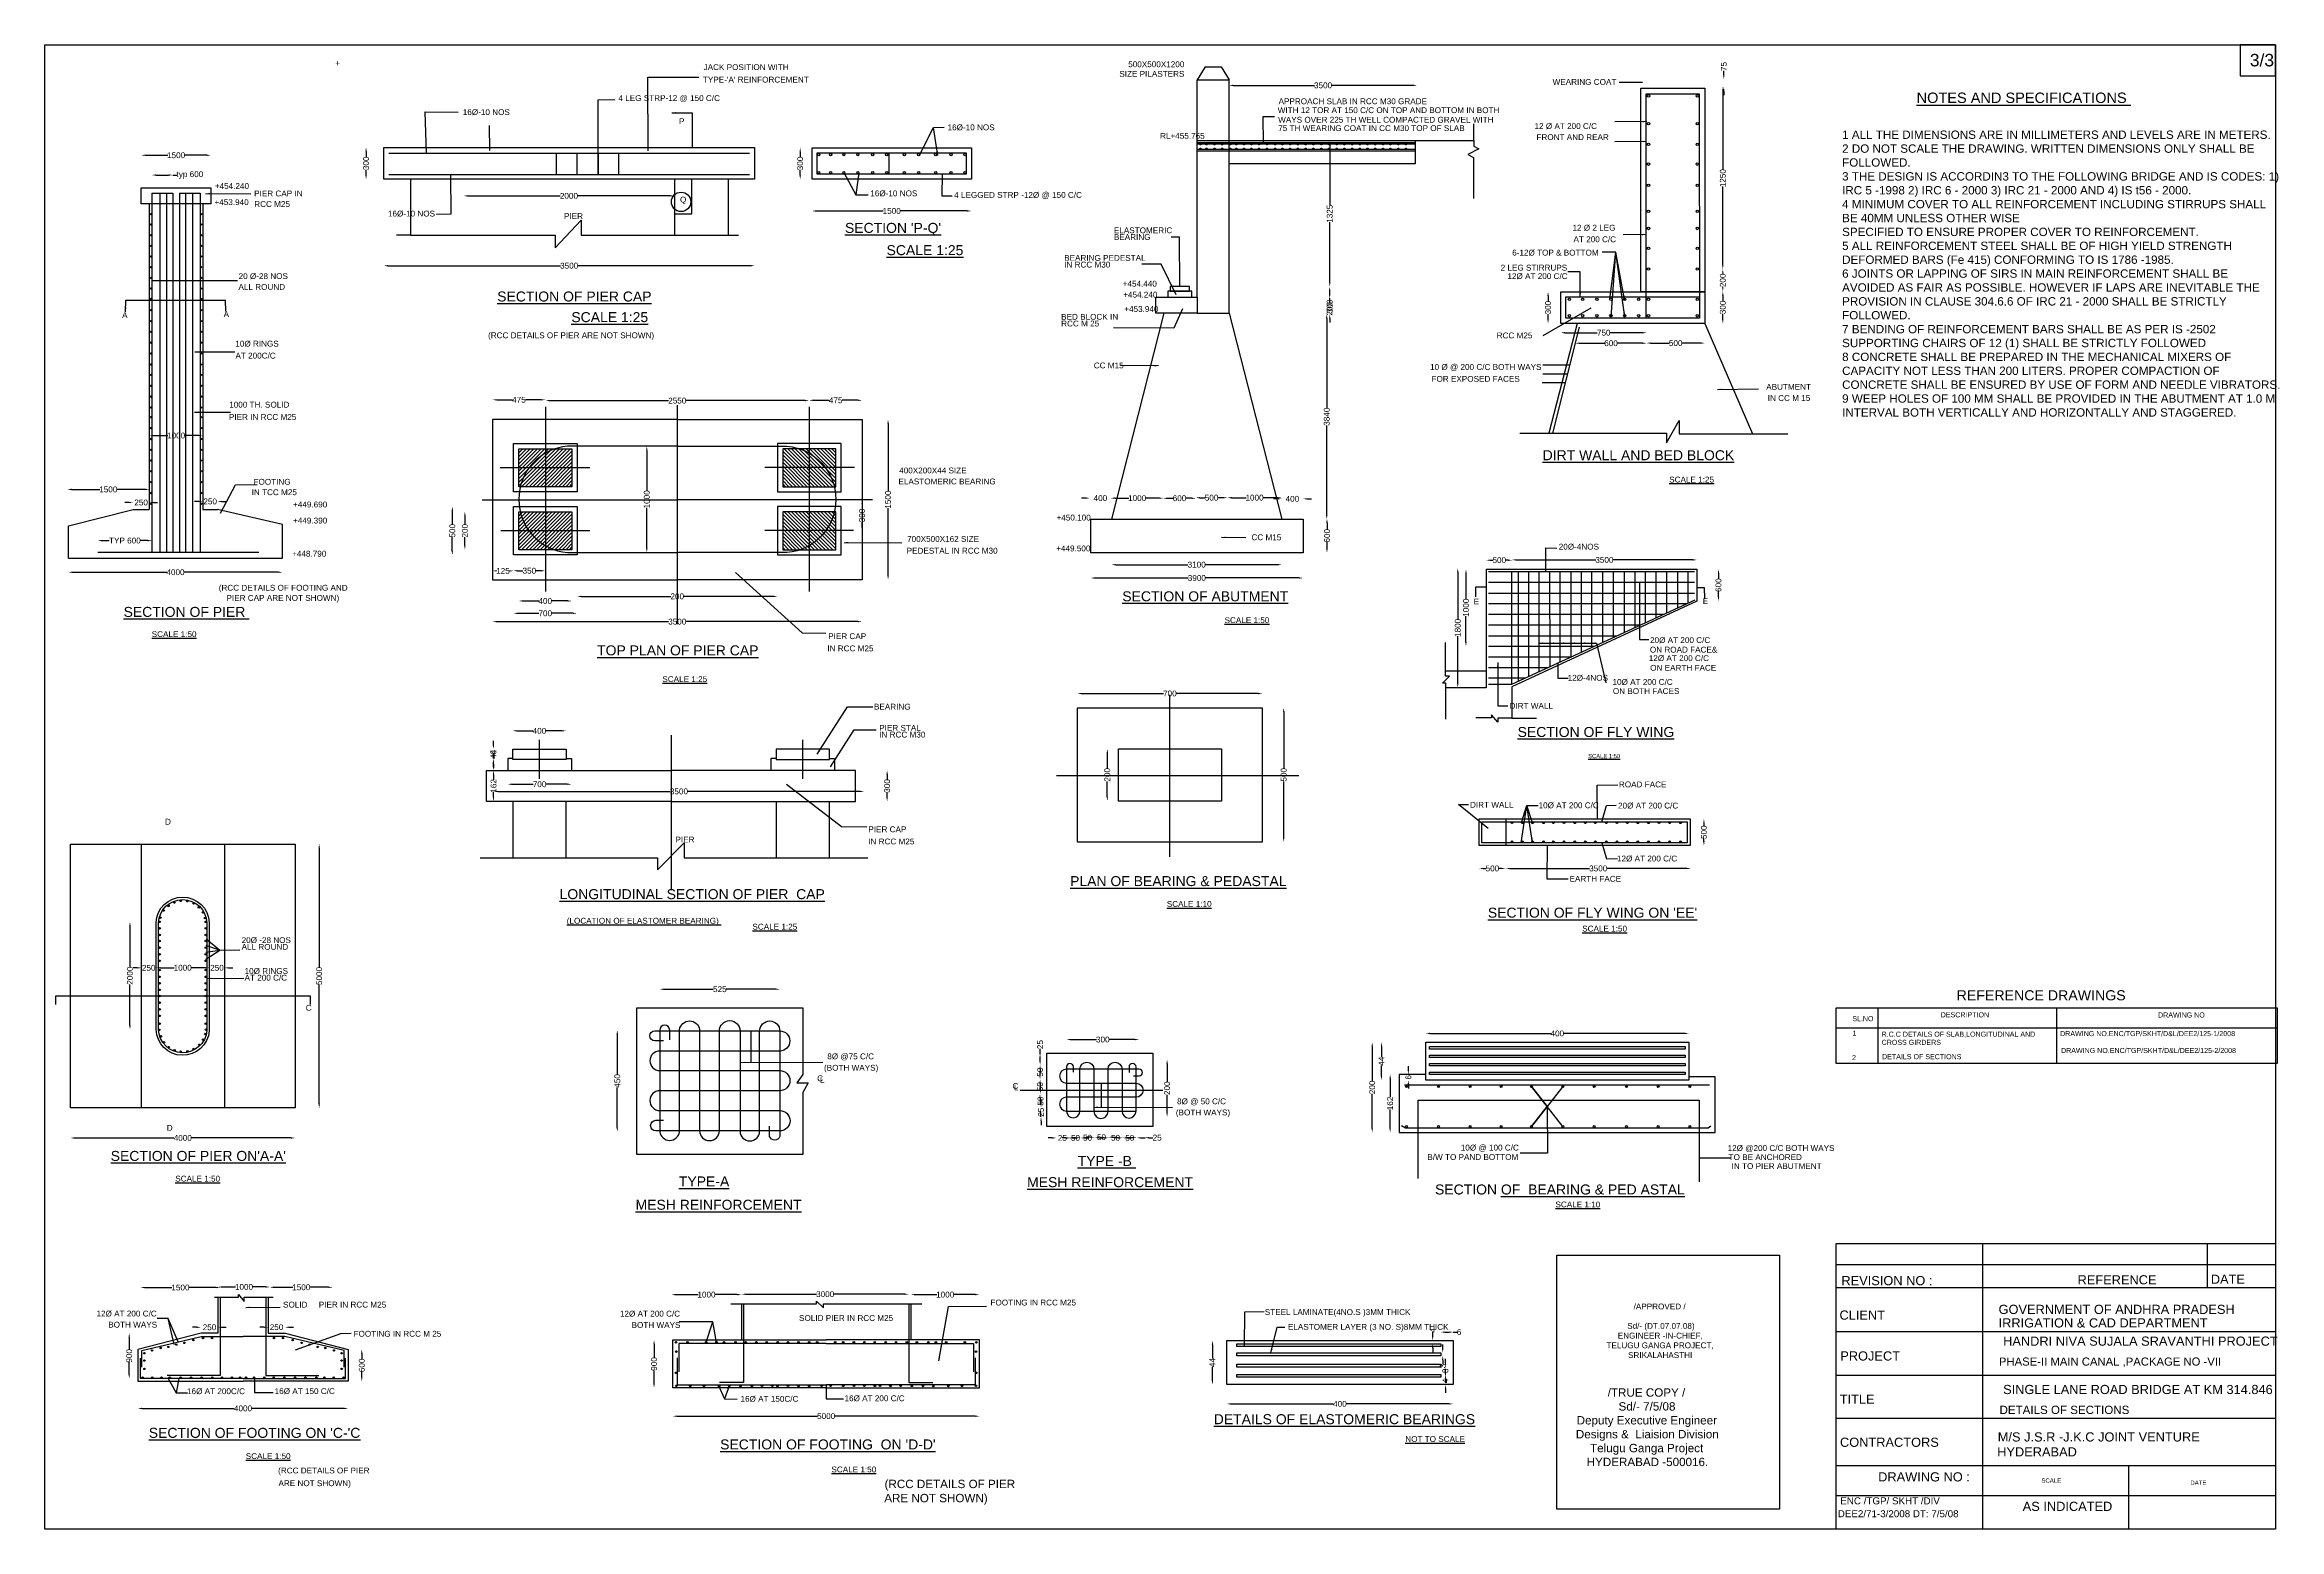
# Model space of a CAD drawing. Header units: millimetres. Extents: x -53247737 to -53220904, y 22139630 to 22157452.
import ezdxf

# ---------------------------------------------------------------- set-up
doc = ezdxf.new("R2010")
doc.units = ezdxf.units.MM
doc.header["$MEASUREMENT"] = 0
doc.layers.add('DIMENSION', color=7, linetype='Continuous')
doc.styles.get("Standard").update_dxf_attribs({"font": 'arial.ttf', "height": 70})
doc.dimstyles.get("Standard").update_dxf_attribs({"dimtxt": 50, "dimasz": 50, "dimexe": 0.18, "dimexo": 0.0625, "dimgap": 0.09, "dimtad": 0, "dimdec": 0, "dimzin": 0, "dimdsep": 46, "dimtxsty": 'Standard', "dimcen": 0.09, "dimse1": 1, "dimse2": 1, "dimadec": 0, "dimazin": 0, "dimtfac": 1, "dimtdec": 0, "dimtofl": 0, "dimtmove": 0, "dimatfit": 3, "dimfxl": 1, "dimtolj": 1, "dimtzin": 0, "dimarcsym": 0})

# ---------------------------------------------------------------- blocks, each defined once
blk = doc.blocks.new('*D54')
at = {"layer": 'Defpoints', "color": 0, "transparency": 16777216}
for p in [(-53246200, 22155887), (-53246450, 22155668), (-53246200, 22155668)]:
    blk.add_point(p, dxfattribs=at)
at = {"layer": 'DIMENSION', "color": 0, "lineweight": -2, "transparency": 16777216}
for p, q in [((-53246400, 22155887), (-53246250, 22155887)), ((-53246200, 22155887), (-53246150, 22155887))]:
    blk.add_line(p, q, dxfattribs=at)
at = {"layer": 'DIMENSION', "color": 0, "transparency": 16777216}
for points in [[(-53246400, 22155896), (-53246400, 22155879), (-53246450, 22155887)], [(-53246250, 22155896), (-53246250, 22155879), (-53246200, 22155887)]]:
    blk.add_solid(points, dxfattribs=at)
at = {"layer": 'DIMENSION', "color": 0, "transparency": 16777216, "insert": (-53245993, 22155887), "char_height": 70, "attachment_point": 5}
blk.add_mtext('\\A1;typ 600', dxfattribs=at)
blk = doc.blocks.new('*D55')
at = {"layer": 'Defpoints', "color": 0, "transparency": 16777216}
for p in [(-53245740, 22156125), (-53246578, 22155733), (-53245740, 22155733)]:
    blk.add_point(p, dxfattribs=at)
at = {"layer": 'DIMENSION', "color": 0, "lineweight": -2, "transparency": 16777216}
for p, q in [((-53246528, 22156125), (-53246260, 22156125)), ((-53245790, 22156125), (-53246058, 22156125))]:
    blk.add_line(p, q, dxfattribs=at)
at = {"layer": 'DIMENSION', "color": 0, "transparency": 16777216}
for points in [[(-53246528, 22156133), (-53246528, 22156117), (-53246578, 22156125)], [(-53245790, 22156133), (-53245790, 22156117), (-53245740, 22156125)]]:
    blk.add_solid(points, dxfattribs=at)
at = {"layer": 'DIMENSION', "color": 0, "transparency": 16777216, "insert": (-53246159, 22156125), "char_height": 70, "attachment_point": 5}
blk.add_mtext('\\A1;1500', dxfattribs=at)
blk = doc.blocks.new('*D56')
at = {"layer": 'Defpoints', "color": 0, "transparency": 16777216}
for p in [(-53246481, 22152760), (-53245837, 22152760), (-53245837, 22152760)]:
    blk.add_point(p, dxfattribs=at)
at = {"layer": 'DIMENSION', "color": 0, "lineweight": -2, "transparency": 16777216}
for p, q in [((-53246431, 22152760), (-53246260, 22152760)), ((-53245887, 22152760), (-53246058, 22152760))]:
    blk.add_line(p, q, dxfattribs=at)
at = {"layer": 'DIMENSION', "color": 0, "transparency": 16777216}
for points in [[(-53246431, 22152768), (-53246431, 22152752), (-53246481, 22152760)], [(-53245887, 22152768), (-53245887, 22152752), (-53245837, 22152760)]]:
    blk.add_solid(points, dxfattribs=at)
at = {"layer": 'DIMENSION', "color": 0, "transparency": 16777216, "insert": (-53246159, 22152760), "char_height": 70, "attachment_point": 5}
blk.add_mtext('\\A1;1000', dxfattribs=at)
blk = doc.blocks.new('*D57')
at = {"layer": 'Defpoints', "color": 0, "transparency": 16777216}
for p in [(-53246676, 22151956), (-53246676, 22151871), (-53246481, 22151871)]:
    blk.add_point(p, dxfattribs=at)
at = {"layer": 'DIMENSION', "color": 0, "lineweight": -2, "transparency": 16777216}
for p, q in [((-53246726, 22151956), (-53246776, 22151956)), ((-53246431, 22151956), (-53246381, 22151956))]:
    blk.add_line(p, q, dxfattribs=at)
at = {"layer": 'DIMENSION', "color": 0, "transparency": 16777216}
for points in [[(-53246726, 22151965), (-53246726, 22151948), (-53246676, 22151956)], [(-53246431, 22151965), (-53246431, 22151948), (-53246481, 22151956)]]:
    blk.add_solid(points, dxfattribs=at)
at = {"layer": 'DIMENSION', "color": 0, "transparency": 16777216, "insert": (-53246579, 22151956), "char_height": 70, "attachment_point": 5}
blk.add_mtext('\\A1;250', dxfattribs=at)
blk = doc.blocks.new('*D58')
at = {"layer": 'Defpoints', "color": 0, "transparency": 16777216}
for p in [(-53247464, 22152118), (-53247464, 22152113), (-53246481, 22152104)]:
    blk.add_point(p, dxfattribs=at)
at = {"layer": 'DIMENSION', "color": 0, "lineweight": -2, "transparency": 16777216}
for p, q in [((-53247414, 22152113), (-53247074, 22152113)), ((-53246531, 22152113), (-53246871, 22152113))]:
    blk.add_line(p, q, dxfattribs=at)
at = {"layer": 'DIMENSION', "color": 0, "transparency": 16777216}
for points in [[(-53247414, 22152122), (-53247414, 22152105), (-53247464, 22152113)], [(-53246531, 22152122), (-53246531, 22152105), (-53246481, 22152113)]]:
    blk.add_solid(points, dxfattribs=at)
at = {"layer": 'DIMENSION', "color": 0, "transparency": 16777216, "insert": (-53246973, 22152113), "char_height": 70, "attachment_point": 5}
blk.add_mtext('\\A1;1500', dxfattribs=at)
blk = doc.blocks.new('*D59')
at = {"layer": 'Defpoints', "color": 0, "transparency": 16777216}
for p in [(-53245837, 22151871), (-53245663, 22151969), (-53245663, 22151871)]:
    blk.add_point(p, dxfattribs=at)
at = {"layer": 'DIMENSION', "color": 0, "lineweight": -2, "transparency": 16777216}
for p, q in [((-53245887, 22151969), (-53245937, 22151969)), ((-53245613, 22151969), (-53245563, 22151969))]:
    blk.add_line(p, q, dxfattribs=at)
at = {"layer": 'DIMENSION', "color": 0, "transparency": 16777216}
for points in [[(-53245887, 22151977), (-53245887, 22151960), (-53245837, 22151969)], [(-53245613, 22151977), (-53245613, 22151960), (-53245663, 22151969)]]:
    blk.add_solid(points, dxfattribs=at)
at = {"layer": 'DIMENSION', "color": 0, "transparency": 16777216, "insert": (-53245750, 22151969), "char_height": 70, "attachment_point": 5}
blk.add_mtext('\\A1;250', dxfattribs=at)
blk = doc.blocks.new('*D60')
at = {"layer": 'Defpoints', "color": 0, "transparency": 16777216}
for p in [(-53247451, 22151289), (-53244882, 22151289), (-53244882, 22151119)]:
    blk.add_point(p, dxfattribs=at)
at = {"layer": 'DIMENSION', "color": 0, "lineweight": -2, "transparency": 16777216}
for p, q in [((-53247401, 22151119), (-53246272, 22151119)), ((-53244932, 22151119), (-53246060, 22151119))]:
    blk.add_line(p, q, dxfattribs=at)
at = {"layer": 'DIMENSION', "color": 0, "transparency": 16777216}
for points in [[(-53247401, 22151128), (-53247401, 22151111), (-53247451, 22151119)], [(-53244932, 22151128), (-53244932, 22151111), (-53244882, 22151119)]]:
    blk.add_solid(points, dxfattribs=at)
at = {"layer": 'DIMENSION', "color": 0, "transparency": 16777216, "insert": (-53246166, 22151119), "char_height": 70, "attachment_point": 5}
blk.add_mtext('\\A1;4000', dxfattribs=at)
blk = doc.blocks.new('*D61')
at = {"layer": 'Defpoints', "color": 0, "transparency": 16777216}
for p in [(-53247099, 22151499), (-53247099, 22151358), (-53246450, 22151358)]:
    blk.add_point(p, dxfattribs=at)
at = {"layer": 'DIMENSION', "color": 0, "lineweight": -2, "transparency": 16777216}
for p, q in [((-53247049, 22151499), (-53246961, 22151499)), ((-53246500, 22151499), (-53246587, 22151499))]:
    blk.add_line(p, q, dxfattribs=at)
at = {"layer": 'DIMENSION', "color": 0, "transparency": 16777216}
for points in [[(-53247049, 22151507), (-53247049, 22151490), (-53247099, 22151499)], [(-53246500, 22151507), (-53246500, 22151490), (-53246450, 22151499)]]:
    blk.add_solid(points, dxfattribs=at)
at = {"layer": 'DIMENSION', "color": 0, "transparency": 16777216, "insert": (-53246774, 22151499), "char_height": 70, "attachment_point": 5}
blk.add_mtext('\\A1;TYP 600', dxfattribs=at)
blk = doc.blocks.new('*D62')
at = {"layer": 'Defpoints', "color": 0, "transparency": 16777216}
for p in [(-53242842, 22151908), (-53242108, 22151908), (-53242108, 22151327)]:
    blk.add_point(p, dxfattribs=at)
at = {"layer": 'DIMENSION', "color": 0, "lineweight": -2, "transparency": 16777216}
for p, q in [((-53242842, 22151858), (-53242842, 22151695)), ((-53242842, 22151377), (-53242842, 22151540))]:
    blk.add_line(p, q, dxfattribs=at)
at = {"layer": 'DIMENSION', "color": 0, "transparency": 16777216}
for points in [[(-53242851, 22151858), (-53242834, 22151858), (-53242842, 22151908)], [(-53242851, 22151377), (-53242834, 22151377), (-53242842, 22151327)]]:
    blk.add_solid(points, dxfattribs=at)
at = {"layer": 'DIMENSION', "color": 0, "transparency": 16777216, "insert": (-53242842, 22151617), "char_height": 70, "attachment_point": 5, "rotation": 90}
blk.add_mtext('\\A1;500', dxfattribs=at)
blk = doc.blocks.new('*D63')
at = {"layer": 'Defpoints', "color": 0, "transparency": 16777216}
for p in [(-53242691, 22151845), (-53242045, 22151845), (-53242045, 22151390)]:
    blk.add_point(p, dxfattribs=at)
at = {"layer": 'DIMENSION', "color": 0, "lineweight": -2, "transparency": 16777216}
for p, q in [((-53242691, 22151795), (-53242691, 22151695)), ((-53242691, 22151440), (-53242691, 22151539))]:
    blk.add_line(p, q, dxfattribs=at)
at = {"layer": 'DIMENSION', "color": 0, "transparency": 16777216}
for points in [[(-53242700, 22151795), (-53242683, 22151795), (-53242691, 22151845)], [(-53242700, 22151440), (-53242683, 22151440), (-53242691, 22151390)]]:
    blk.add_solid(points, dxfattribs=at)
at = {"layer": 'DIMENSION', "color": 0, "transparency": 16777216, "insert": (-53242691, 22151617), "char_height": 70, "attachment_point": 5, "rotation": 90}
blk.add_mtext('\\A1;200', dxfattribs=at)
blk = doc.blocks.new('*D64')
at = {"layer": 'Defpoints', "color": 0, "transparency": 16777216}
for p in [(-53242359, 22151327), (-53242108, 22151327), (-53242359, 22151135)]:
    blk.add_point(p, dxfattribs=at)
at = {"layer": 'DIMENSION', "color": 0, "lineweight": -2, "transparency": 16777216}
for p, q in [((-53242309, 22151135), (-53242308, 22151135)), ((-53242158, 22151135), (-53242159, 22151135))]:
    blk.add_line(p, q, dxfattribs=at)
at = {"layer": 'DIMENSION', "color": 0, "transparency": 16777216}
for points in [[(-53242309, 22151144), (-53242309, 22151127), (-53242359, 22151135)], [(-53242158, 22151144), (-53242158, 22151127), (-53242108, 22151135)]]:
    blk.add_solid(points, dxfattribs=at)
at = {"layer": 'DIMENSION', "color": 0, "transparency": 16777216, "insert": (-53242234, 22151135), "char_height": 70, "attachment_point": 5}
blk.add_mtext('\\A1;125', dxfattribs=at)
blk = doc.blocks.new('*D65')
at = {"layer": 'Defpoints', "color": 0, "transparency": 16777216}
for p in [(-53242108, 22151327), (-53241726, 22151327), (-53241726, 22151137)]:
    blk.add_point(p, dxfattribs=at)
at = {"layer": 'DIMENSION', "color": 0, "lineweight": -2, "transparency": 16777216}
for p, q in [((-53242058, 22151137), (-53241994, 22151137)), ((-53241776, 22151137), (-53241839, 22151137))]:
    blk.add_line(p, q, dxfattribs=at)
at = {"layer": 'DIMENSION', "color": 0, "transparency": 16777216}
for points in [[(-53242058, 22151145), (-53242058, 22151128), (-53242108, 22151137)], [(-53241776, 22151145), (-53241776, 22151128), (-53241726, 22151137)]]:
    blk.add_solid(points, dxfattribs=at)
at = {"layer": 'DIMENSION', "color": 0, "transparency": 16777216, "insert": (-53241917, 22151137), "char_height": 70, "attachment_point": 5}
blk.add_mtext('\\A1;350', dxfattribs=at)
blk = doc.blocks.new('*D66')
at = {"layer": 'Defpoints', "color": 0, "transparency": 16777216}
for p in [(-53242108, 22151327), (-53241344, 22151327), (-53241344, 22150626)]:
    blk.add_point(p, dxfattribs=at)
at = {"layer": 'DIMENSION', "color": 0, "lineweight": -2, "transparency": 16777216}
for p, q in [((-53242058, 22150626), (-53241803, 22150626)), ((-53241394, 22150626), (-53241649, 22150626))]:
    blk.add_line(p, q, dxfattribs=at)
at = {"layer": 'DIMENSION', "color": 0, "transparency": 16777216}
for points in [[(-53242058, 22150634), (-53242058, 22150618), (-53242108, 22150626)], [(-53241394, 22150634), (-53241394, 22150618), (-53241344, 22150626)]]:
    blk.add_solid(points, dxfattribs=at)
at = {"layer": 'DIMENSION', "color": 0, "transparency": 16777216, "insert": (-53241726, 22150626), "char_height": 70, "attachment_point": 5}
blk.add_mtext('\\A1;700', dxfattribs=at)
blk = doc.blocks.new('*D67')
at = {"layer": 'Defpoints', "color": 0, "transparency": 16777216}
for p in [(-53242045, 22151390), (-53241407, 22151390), (-53241407, 22150774)]:
    blk.add_point(p, dxfattribs=at)
at = {"layer": 'DIMENSION', "color": 0, "lineweight": -2, "transparency": 16777216}
for p, q in [((-53241995, 22150774), (-53241804, 22150774)), ((-53241457, 22150774), (-53241647, 22150774))]:
    blk.add_line(p, q, dxfattribs=at)
at = {"layer": 'DIMENSION', "color": 0, "transparency": 16777216}
for points in [[(-53241995, 22150782), (-53241995, 22150766), (-53242045, 22150774)], [(-53241457, 22150782), (-53241457, 22150766), (-53241407, 22150774)]]:
    blk.add_solid(points, dxfattribs=at)
at = {"layer": 'DIMENSION', "color": 0, "transparency": 16777216, "insert": (-53241726, 22150774), "char_height": 70, "attachment_point": 5}
blk.add_mtext('\\A1;400', dxfattribs=at)
blk = doc.blocks.new('*D68')
at = {"layer": 'Defpoints', "color": 0, "transparency": 16777216}
for p in [(-53241344, 22151327), (-53238937, 22151327), (-53238937, 22150829)]:
    blk.add_point(p, dxfattribs=at)
at = {"layer": 'DIMENSION', "color": 0, "lineweight": -2, "transparency": 16777216}
for p, q in [((-53241294, 22150829), (-53240218, 22150829)), ((-53238987, 22150829), (-53240063, 22150829))]:
    blk.add_line(p, q, dxfattribs=at)
at = {"layer": 'DIMENSION', "color": 0, "transparency": 16777216}
for points in [[(-53241294, 22150837), (-53241294, 22150820), (-53241344, 22150829)], [(-53238987, 22150837), (-53238987, 22150820), (-53238937, 22150829)]]:
    blk.add_solid(points, dxfattribs=at)
at = {"layer": 'DIMENSION', "color": 0, "transparency": 16777216, "insert": (-53240141, 22150829), "char_height": 70, "attachment_point": 5}
blk.add_mtext('\\A1;200', dxfattribs=at)
blk = doc.blocks.new('*D69')
at = {"layer": 'Defpoints', "color": 0, "transparency": 16777216}
for p in [(-53242359, 22151029), (-53237922, 22151029), (-53237922, 22150526)]:
    blk.add_point(p, dxfattribs=at)
at = {"layer": 'DIMENSION', "color": 0, "lineweight": -2, "transparency": 16777216}
for p, q in [((-53242309, 22150526), (-53240245, 22150526)), ((-53237972, 22150526), (-53240036, 22150526))]:
    blk.add_line(p, q, dxfattribs=at)
at = {"layer": 'DIMENSION', "color": 0, "transparency": 16777216}
for points in [[(-53242309, 22150534), (-53242309, 22150518), (-53242359, 22150526)], [(-53237972, 22150534), (-53237972, 22150518), (-53237922, 22150526)]]:
    blk.add_solid(points, dxfattribs=at)
at = {"layer": 'DIMENSION', "color": 0, "transparency": 16777216, "insert": (-53240141, 22150526), "char_height": 70, "attachment_point": 5}
blk.add_mtext('\\A1;3500', dxfattribs=at)
blk = doc.blocks.new('*D70')
at = {"layer": 'Defpoints', "color": 0, "transparency": 16777216}
for p in [(-53240443, 22152632), (-53240507, 22151355), (-53240443, 22151355)]:
    blk.add_point(p, dxfattribs=at)
at = {"layer": 'DIMENSION', "color": 0, "lineweight": -2, "transparency": 16777216}
for p, q in [((-53240507, 22152582), (-53240507, 22152095)), ((-53240507, 22151405), (-53240507, 22151892))]:
    blk.add_line(p, q, dxfattribs=at)
at = {"layer": 'DIMENSION', "color": 0, "transparency": 16777216}
for points in [[(-53240515, 22152582), (-53240498, 22152582), (-53240507, 22152632)], [(-53240515, 22151405), (-53240498, 22151405), (-53240507, 22151355)]]:
    blk.add_solid(points, dxfattribs=at)
at = {"layer": 'DIMENSION', "color": 0, "transparency": 16777216, "insert": (-53240507, 22151994), "char_height": 70, "attachment_point": 5, "rotation": 90}
blk.add_mtext('\\A1;1000', dxfattribs=at)
blk = doc.blocks.new('*D71')
at = {"layer": 'Defpoints', "color": 0, "transparency": 16777216}
for p in [(-53237922, 22151988), (-53237922, 22151611), (-53237922, 22151611)]:
    blk.add_point(p, dxfattribs=at)
at = {"layer": 'DIMENSION', "color": 0, "lineweight": -2, "transparency": 16777216}
for p, q in [((-53237922, 22151938), (-53237922, 22151877)), ((-53237922, 22151661), (-53237922, 22151722))]:
    blk.add_line(p, q, dxfattribs=at)
at = {"layer": 'DIMENSION', "color": 0, "transparency": 16777216}
for points in [[(-53237930, 22151938), (-53237913, 22151938), (-53237922, 22151988)], [(-53237930, 22151661), (-53237913, 22151661), (-53237922, 22151611)]]:
    blk.add_solid(points, dxfattribs=at)
at = {"layer": 'DIMENSION', "color": 0, "transparency": 16777216, "insert": (-53237922, 22151800), "char_height": 70, "attachment_point": 5, "rotation": 90}
blk.add_mtext('\\A1;300', dxfattribs=at)
blk = doc.blocks.new('*D72')
at = {"layer": 'Defpoints', "color": 0, "transparency": 16777216}
for p in [(-53237922, 22152953), (-53237610, 22152953), (-53237922, 22151029)]:
    blk.add_point(p, dxfattribs=at)
at = {"layer": 'DIMENSION', "color": 0, "lineweight": -2, "transparency": 16777216}
for p, q in [((-53237610, 22152903), (-53237610, 22152092)), ((-53237610, 22151079), (-53237610, 22151889))]:
    blk.add_line(p, q, dxfattribs=at)
at = {"layer": 'DIMENSION', "color": 0, "transparency": 16777216}
for points in [[(-53237618, 22152903), (-53237602, 22152903), (-53237610, 22152953)], [(-53237618, 22151079), (-53237602, 22151079), (-53237610, 22151029)]]:
    blk.add_solid(points, dxfattribs=at)
at = {"layer": 'DIMENSION', "color": 0, "transparency": 16777216, "insert": (-53237610, 22151991), "char_height": 70, "attachment_point": 5, "rotation": 90}
blk.add_mtext('\\A1;1500', dxfattribs=at)
blk = doc.blocks.new('*D73')
at = {"layer": 'Defpoints', "color": 0, "transparency": 16777216}
for p in [(-53238556, 22153104), (-53237922, 22153183), (-53237922, 22153099)]:
    blk.add_point(p, dxfattribs=at)
at = {"layer": 'DIMENSION', "color": 0, "lineweight": -2, "transparency": 16777216}
for p, q in [((-53238506, 22153183), (-53238318, 22153183)), ((-53237972, 22153183), (-53238160, 22153183))]:
    blk.add_line(p, q, dxfattribs=at)
at = {"layer": 'DIMENSION', "color": 0, "transparency": 16777216}
for points in [[(-53238506, 22153192), (-53238506, 22153175), (-53238556, 22153183)], [(-53237972, 22153192), (-53237972, 22153175), (-53237922, 22153183)]]:
    blk.add_solid(points, dxfattribs=at)
at = {"layer": 'DIMENSION', "color": 0, "transparency": 16777216, "insert": (-53238239, 22153183), "char_height": 70, "attachment_point": 5}
blk.add_mtext('\\A1;475', dxfattribs=at)
blk = doc.blocks.new('*D74')
at = {"layer": 'Defpoints', "color": 0, "transparency": 16777216}
for p in [(-53241725, 22153179), (-53241725, 22152953), (-53238556, 22152953)]:
    blk.add_point(p, dxfattribs=at)
at = {"layer": 'DIMENSION', "color": 0, "lineweight": -2, "transparency": 16777216}
for p, q in [((-53241675, 22153179), (-53240246, 22153179)), ((-53238606, 22153179), (-53240035, 22153179))]:
    blk.add_line(p, q, dxfattribs=at)
at = {"layer": 'DIMENSION', "color": 0, "transparency": 16777216}
for points in [[(-53241675, 22153187), (-53241675, 22153171), (-53241725, 22153179)], [(-53238606, 22153187), (-53238606, 22153171), (-53238556, 22153179)]]:
    blk.add_solid(points, dxfattribs=at)
at = {"layer": 'DIMENSION', "color": 0, "transparency": 16777216, "insert": (-53240141, 22153179), "char_height": 70, "attachment_point": 5}
blk.add_mtext('\\A1;2550', dxfattribs=at)
blk = doc.blocks.new('*D75')
at = {"layer": 'Defpoints', "color": 0, "transparency": 16777216}
for p in [(-53242359, 22153189), (-53242359, 22152953), (-53241725, 22152953)]:
    blk.add_point(p, dxfattribs=at)
at = {"layer": 'DIMENSION', "color": 0, "lineweight": -2, "transparency": 16777216}
for p, q in [((-53242309, 22153189), (-53242121, 22153189)), ((-53241775, 22153189), (-53241963, 22153189))]:
    blk.add_line(p, q, dxfattribs=at)
at = {"layer": 'DIMENSION', "color": 0, "transparency": 16777216}
for points in [[(-53242309, 22153197), (-53242309, 22153181), (-53242359, 22153189)], [(-53241775, 22153197), (-53241775, 22153181), (-53241725, 22153189)]]:
    blk.add_solid(points, dxfattribs=at)
at = {"layer": 'DIMENSION', "color": 0, "transparency": 16777216, "insert": (-53242042, 22153189), "char_height": 70, "attachment_point": 5}
blk.add_mtext('\\A1;475', dxfattribs=at)
blk = doc.blocks.new('*D76')
at = {"layer": 'Defpoints', "color": 0, "transparency": 16777216}
for p in [(-53243665, 22155836), (-53239212, 22155836), (-53239212, 22154799)]:
    blk.add_point(p, dxfattribs=at)
at = {"layer": 'DIMENSION', "color": 0, "lineweight": -2, "transparency": 16777216}
for p, q in [((-53243615, 22154799), (-53241543, 22154799)), ((-53239262, 22154799), (-53241334, 22154799))]:
    blk.add_line(p, q, dxfattribs=at)
at = {"layer": 'DIMENSION', "color": 0, "transparency": 16777216}
for points in [[(-53243615, 22154807), (-53243615, 22154790), (-53243665, 22154799)], [(-53239262, 22154807), (-53239262, 22154790), (-53239212, 22154799)]]:
    blk.add_solid(points, dxfattribs=at)
at = {"layer": 'DIMENSION', "color": 0, "transparency": 16777216, "insert": (-53241439, 22154799), "char_height": 70, "attachment_point": 5}
blk.add_mtext('\\A1;3500', dxfattribs=at)
blk = doc.blocks.new('*D77')
at = {"layer": 'Defpoints', "color": 0, "transparency": 16777216}
for p in [(-53242708, 22155625), (-53240175, 22155651), (-53240175, 22155637)]:
    blk.add_point(p, dxfattribs=at)
at = {"layer": 'DIMENSION', "color": 0, "lineweight": -2, "transparency": 16777216}
for p, q in [((-53242658, 22155637), (-53241547, 22155637)), ((-53240225, 22155637), (-53241337, 22155637))]:
    blk.add_line(p, q, dxfattribs=at)
at = {"layer": 'DIMENSION', "color": 0, "transparency": 16777216}
for points in [[(-53242658, 22155645), (-53242658, 22155629), (-53242708, 22155637)], [(-53240225, 22155645), (-53240225, 22155629), (-53240175, 22155637)]]:
    blk.add_solid(points, dxfattribs=at)
at = {"layer": 'DIMENSION', "color": 0, "transparency": 16777216, "insert": (-53241442, 22155637), "char_height": 70, "attachment_point": 5}
blk.add_mtext('\\A1;2000', dxfattribs=at)
blk = doc.blocks.new('*D78')
at = {"layer": 'Defpoints', "color": 0, "transparency": 16777216}
for p in [(-53243878, 22156220), (-53243665, 22156220), (-53243665, 22155836)]:
    blk.add_point(p, dxfattribs=at)
at = {"layer": 'DIMENSION', "color": 0, "lineweight": -2, "transparency": 16777216}
for p, q in [((-53243878, 22156170), (-53243878, 22156105)), ((-53243878, 22155886), (-53243878, 22155951))]:
    blk.add_line(p, q, dxfattribs=at)
at = {"layer": 'DIMENSION', "color": 0, "transparency": 16777216}
for points in [[(-53243886, 22156170), (-53243870, 22156170), (-53243878, 22156220)], [(-53243886, 22155886), (-53243870, 22155886), (-53243878, 22155836)]]:
    blk.add_solid(points, dxfattribs=at)
at = {"layer": 'DIMENSION', "color": 0, "transparency": 16777216, "insert": (-53243878, 22156028), "char_height": 70, "attachment_point": 5, "rotation": 90}
blk.add_mtext('\\A1;300', dxfattribs=at)
blk = doc.blocks.new('*D79')
at = {"layer": 'Defpoints', "color": 0, "transparency": 16777216}
for p in [(-53238522, 22156216), (-53238665, 22155837), (-53238522, 22155837)]:
    blk.add_point(p, dxfattribs=at)
at = {"layer": 'DIMENSION', "color": 0, "lineweight": -2, "transparency": 16777216}
for p, q in [((-53238665, 22156166), (-53238665, 22156103)), ((-53238665, 22155887), (-53238665, 22155949))]:
    blk.add_line(p, q, dxfattribs=at)
at = {"layer": 'DIMENSION', "color": 0, "transparency": 16777216}
for points in [[(-53238673, 22156166), (-53238657, 22156166), (-53238665, 22156216)], [(-53238673, 22155887), (-53238657, 22155887), (-53238665, 22155837)]]:
    blk.add_solid(points, dxfattribs=at)
at = {"layer": 'DIMENSION', "color": 0, "transparency": 16777216, "insert": (-53238665, 22156026), "char_height": 70, "attachment_point": 5, "rotation": 90}
blk.add_mtext('\\A1;300', dxfattribs=at)
blk = doc.blocks.new('*D80')
at = {"layer": 'Defpoints', "color": 0, "transparency": 16777216}
for p in [(-53238522, 22155837), (-53236609, 22155837), (-53236609, 22155456)]:
    blk.add_point(p, dxfattribs=at)
at = {"layer": 'DIMENSION', "color": 0, "lineweight": -2, "transparency": 16777216}
for p, q in [((-53238472, 22155456), (-53237667, 22155456)), ((-53236659, 22155456), (-53237465, 22155456))]:
    blk.add_line(p, q, dxfattribs=at)
at = {"layer": 'DIMENSION', "color": 0, "transparency": 16777216}
for points in [[(-53238472, 22155464), (-53238472, 22155447), (-53238522, 22155456)], [(-53236659, 22155464), (-53236659, 22155447), (-53236609, 22155456)]]:
    blk.add_solid(points, dxfattribs=at)
at = {"layer": 'DIMENSION', "color": 0, "transparency": 16777216, "insert": (-53237566, 22155456), "char_height": 70, "attachment_point": 5}
blk.add_mtext('\\A1;1500', dxfattribs=at)
blk = doc.blocks.new('*D81')
at = {"layer": 'Defpoints', "color": 0, "transparency": 16777216}
for p in [(-53233514, 22156929), (-53231257, 22156964), (-53231257, 22156933)]:
    blk.add_point(p, dxfattribs=at)
at = {"layer": 'DIMENSION', "color": 0, "lineweight": -2, "transparency": 16777216}
for p, q in [((-53233464, 22156964), (-53232490, 22156964)), ((-53231307, 22156964), (-53232281, 22156964))]:
    blk.add_line(p, q, dxfattribs=at)
at = {"layer": 'DIMENSION', "color": 0, "transparency": 16777216}
for points in [[(-53233464, 22156972), (-53233464, 22156955), (-53233514, 22156964)], [(-53231307, 22156972), (-53231307, 22156955), (-53231257, 22156964)]]:
    blk.add_solid(points, dxfattribs=at)
at = {"layer": 'DIMENSION', "color": 0, "transparency": 16777216, "insert": (-53232386, 22156964), "char_height": 70, "attachment_point": 5}
blk.add_mtext('\\A1;3500', dxfattribs=at)
blk = doc.blocks.new('*D82')
at = {"layer": 'Defpoints', "color": 0, "transparency": 16777216}
for p in [(-53232318, 22156300), (-53232333, 22154546), (-53232306, 22154546)]:
    blk.add_point(p, dxfattribs=at)
at = {"layer": 'DIMENSION', "color": 0, "lineweight": -2, "transparency": 16777216}
for p, q in [((-53232306, 22156250), (-53232306, 22155525)), ((-53232306, 22154596), (-53232306, 22155322))]:
    blk.add_line(p, q, dxfattribs=at)
at = {"layer": 'DIMENSION', "color": 0, "transparency": 16777216}
for points in [[(-53232314, 22156250), (-53232297, 22156250), (-53232306, 22156300)], [(-53232314, 22154596), (-53232297, 22154596), (-53232306, 22154546)]]:
    blk.add_solid(points, dxfattribs=at)
at = {"layer": 'DIMENSION', "color": 0, "transparency": 16777216, "insert": (-53232306, 22155423), "char_height": 70, "attachment_point": 5, "rotation": 90}
blk.add_mtext('\\A1;1325', dxfattribs=at)
blk = doc.blocks.new('*D83')
at = {"layer": 'Defpoints', "color": 0, "transparency": 16777216}
for p in [(-53232306, 22154546), (-53232308, 22154408), (-53232306, 22154408)]:
    blk.add_point(p, dxfattribs=at)
at = {"layer": 'DIMENSION', "color": 0, "lineweight": -2, "transparency": 16777216}
for p, q in [((-53232308, 22154496), (-53232308, 22154458)), ((-53232308, 22154408), (-53232308, 22154358))]:
    blk.add_line(p, q, dxfattribs=at)
at = {"layer": 'DIMENSION', "color": 0, "transparency": 16777216}
for points in [[(-53232316, 22154496), (-53232299, 22154496), (-53232308, 22154546)], [(-53232316, 22154458), (-53232299, 22154458), (-53232308, 22154408)]]:
    blk.add_solid(points, dxfattribs=at)
at = {"layer": 'DIMENSION', "color": 0, "transparency": 16777216, "insert": (-53232308, 22154280), "char_height": 70, "attachment_point": 5, "rotation": 90}
blk.add_mtext('\\A1;200', dxfattribs=at)
blk = doc.blocks.new('*D84')
at = {"layer": 'Defpoints', "color": 0, "transparency": 16777216}
for p in [(-53232312, 22154217), (-53232308, 22154408), (-53232306, 22154217)]:
    blk.add_point(p, dxfattribs=at)
at = {"layer": 'DIMENSION', "color": 0, "lineweight": -2, "transparency": 16777216}
for p, q in [((-53232306, 22154458), (-53232306, 22154508)), ((-53232306, 22154167), (-53232306, 22154117))]:
    blk.add_line(p, q, dxfattribs=at)
at = {"layer": 'DIMENSION', "color": 0, "transparency": 16777216}
for points in [[(-53232314, 22154458), (-53232298, 22154458), (-53232306, 22154408)], [(-53232314, 22154167), (-53232298, 22154167), (-53232306, 22154217)]]:
    blk.add_solid(points, dxfattribs=at)
at = {"layer": 'DIMENSION', "color": 0, "transparency": 16777216, "insert": (-53232306, 22154312), "char_height": 70, "attachment_point": 5, "rotation": 90}
blk.add_mtext('\\A1;300', dxfattribs=at)
blk = doc.blocks.new('*D85')
at = {"layer": 'Defpoints', "color": 0, "transparency": 16777216}
for p in [(-53232312, 22154217), (-53232342, 22151755), (-53232323, 22151755)]:
    blk.add_point(p, dxfattribs=at)
at = {"layer": 'DIMENSION', "color": 0, "lineweight": -2, "transparency": 16777216}
for p, q in [((-53232342, 22154167), (-53232342, 22153090)), ((-53232342, 22151805), (-53232342, 22152881))]:
    blk.add_line(p, q, dxfattribs=at)
at = {"layer": 'DIMENSION', "color": 0, "transparency": 16777216}
for points in [[(-53232351, 22154167), (-53232334, 22154167), (-53232342, 22154217)], [(-53232351, 22151805), (-53232334, 22151805), (-53232342, 22151755)]]:
    blk.add_solid(points, dxfattribs=at)
at = {"layer": 'DIMENSION', "color": 0, "transparency": 16777216, "insert": (-53232342, 22152986), "char_height": 70, "attachment_point": 5, "rotation": 90}
blk.add_mtext('\\A1;3840', dxfattribs=at)
blk = doc.blocks.new('*D86')
at = {"layer": 'Defpoints', "color": 0, "transparency": 16777216}
for p in [(-53232627, 22151762), (-53232627, 22151352), (-53232339, 22151352)]:
    blk.add_point(p, dxfattribs=at)
at = {"layer": 'DIMENSION', "color": 0, "lineweight": -2, "transparency": 16777216}
for p, q in [((-53232339, 22151712), (-53232339, 22151634)), ((-53232339, 22151402), (-53232339, 22151479))]:
    blk.add_line(p, q, dxfattribs=at)
at = {"layer": 'DIMENSION', "color": 0, "transparency": 16777216}
for points in [[(-53232348, 22151712), (-53232331, 22151712), (-53232339, 22151762)], [(-53232348, 22151402), (-53232331, 22151402), (-53232339, 22151352)]]:
    blk.add_solid(points, dxfattribs=at)
at = {"layer": 'DIMENSION', "color": 0, "transparency": 16777216, "insert": (-53232339, 22151557), "char_height": 70, "attachment_point": 5, "rotation": 90}
blk.add_mtext('\\A1;600', dxfattribs=at)
blk = doc.blocks.new('*D87')
at = {"layer": 'Defpoints', "color": 0, "transparency": 16777216}
for p in [(-53232627, 22152000), (-53232883, 22151754), (-53232627, 22151762)]:
    blk.add_point(p, dxfattribs=at)
at = {"layer": 'DIMENSION', "color": 0, "lineweight": -2, "transparency": 16777216}
for p, q in [((-53232933, 22152000), (-53232983, 22152000)), ((-53232577, 22152000), (-53232527, 22152000))]:
    blk.add_line(p, q, dxfattribs=at)
at = {"layer": 'DIMENSION', "color": 0, "transparency": 16777216}
for points in [[(-53232933, 22152008), (-53232933, 22151992), (-53232883, 22152000)], [(-53232577, 22152008), (-53232577, 22151992), (-53232627, 22152000)]]:
    blk.add_solid(points, dxfattribs=at)
at = {"layer": 'DIMENSION', "color": 0, "transparency": 16777216, "insert": (-53232755, 22152000), "char_height": 70, "attachment_point": 5}
blk.add_mtext('\\A1;400', dxfattribs=at)
blk = doc.blocks.new('*D88')
at = {"layer": 'Defpoints', "color": 0, "transparency": 16777216}
for p in [(-53233535, 22152014), (-53233535, 22152000), (-53232883, 22152000)]:
    blk.add_point(p, dxfattribs=at)
at = {"layer": 'DIMENSION', "color": 0, "lineweight": -2, "transparency": 16777216}
for p, q in [((-53233485, 22152014), (-53233310, 22152014)), ((-53232933, 22152014), (-53233108, 22152014))]:
    blk.add_line(p, q, dxfattribs=at)
at = {"layer": 'DIMENSION', "color": 0, "transparency": 16777216}
for points in [[(-53233485, 22152022), (-53233485, 22152005), (-53233535, 22152014)], [(-53232933, 22152022), (-53232933, 22152005), (-53232883, 22152014)]]:
    blk.add_solid(points, dxfattribs=at)
at = {"layer": 'DIMENSION', "color": 0, "transparency": 16777216, "insert": (-53233209, 22152014), "char_height": 70, "attachment_point": 5}
blk.add_mtext('\\A1;1000', dxfattribs=at)
blk = doc.blocks.new('*D89')
at = {"layer": 'Defpoints', "color": 0, "transparency": 16777216}
for p in [(-53233915, 22152014), (-53233915, 22152003), (-53233535, 22152014)]:
    blk.add_point(p, dxfattribs=at)
at = {"layer": 'DIMENSION', "color": 0, "lineweight": -2, "transparency": 16777216}
for p, q in [((-53233865, 22152014), (-53233802, 22152014)), ((-53233585, 22152014), (-53233648, 22152014))]:
    blk.add_line(p, q, dxfattribs=at)
at = {"layer": 'DIMENSION', "color": 0, "transparency": 16777216}
for points in [[(-53233865, 22152022), (-53233865, 22152005), (-53233915, 22152014)], [(-53233585, 22152022), (-53233585, 22152005), (-53233535, 22152014)]]:
    blk.add_solid(points, dxfattribs=at)
at = {"layer": 'DIMENSION', "color": 0, "transparency": 16777216, "insert": (-53233725, 22152014), "char_height": 70, "attachment_point": 5}
blk.add_mtext('\\A1;500', dxfattribs=at)
blk = doc.blocks.new('*D90')
at = {"layer": 'Defpoints', "color": 0, "transparency": 16777216}
for p in [(-53234304, 22152007), (-53234304, 22152007), (-53233915, 22152014)]:
    blk.add_point(p, dxfattribs=at)
at = {"layer": 'DIMENSION', "color": 0, "lineweight": -2, "transparency": 16777216}
for p, q in [((-53234254, 22152007), (-53234187, 22152007)), ((-53233965, 22152007), (-53234032, 22152007))]:
    blk.add_line(p, q, dxfattribs=at)
at = {"layer": 'DIMENSION', "color": 0, "transparency": 16777216}
for points in [[(-53234254, 22152015), (-53234254, 22151998), (-53234304, 22152007)], [(-53233965, 22152015), (-53233965, 22151998), (-53233915, 22152007)]]:
    blk.add_solid(points, dxfattribs=at)
at = {"layer": 'DIMENSION', "color": 0, "transparency": 16777216, "insert": (-53234110, 22152007), "char_height": 70, "attachment_point": 5}
blk.add_mtext('\\A1;600', dxfattribs=at)
blk = doc.blocks.new('*D91')
at = {"layer": 'Defpoints', "color": 0, "transparency": 16777216}
for p in [(-53234934, 22152017), (-53234934, 22152008), (-53234304, 22152007)]:
    blk.add_point(p, dxfattribs=at)
at = {"layer": 'DIMENSION', "color": 0, "lineweight": -2, "transparency": 16777216}
for p, q in [((-53234884, 22152008), (-53234720, 22152008)), ((-53234354, 22152008), (-53234518, 22152008))]:
    blk.add_line(p, q, dxfattribs=at)
at = {"layer": 'DIMENSION', "color": 0, "transparency": 16777216}
for points in [[(-53234884, 22152017), (-53234884, 22152000), (-53234934, 22152008)], [(-53234354, 22152017), (-53234354, 22152000), (-53234304, 22152008)]]:
    blk.add_solid(points, dxfattribs=at)
at = {"layer": 'DIMENSION', "color": 0, "transparency": 16777216, "insert": (-53234619, 22152008), "char_height": 70, "attachment_point": 5}
blk.add_mtext('\\A1;1000', dxfattribs=at)
blk = doc.blocks.new('*D92')
at = {"layer": 'Defpoints', "color": 0, "transparency": 16777216}
for p in [(-53235187, 22152018), (-53235187, 22152009), (-53234932, 22152009)]:
    blk.add_point(p, dxfattribs=at)
at = {"layer": 'DIMENSION', "color": 0, "lineweight": -2, "transparency": 16777216}
for p, q in [((-53235237, 22152009), (-53235287, 22152009)), ((-53234882, 22152009), (-53234832, 22152009))]:
    blk.add_line(p, q, dxfattribs=at)
at = {"layer": 'DIMENSION', "color": 0, "transparency": 16777216}
for points in [[(-53235237, 22152018), (-53235237, 22152001), (-53235187, 22152009)], [(-53234882, 22152018), (-53234882, 22152001), (-53234932, 22152009)]]:
    blk.add_solid(points, dxfattribs=at)
at = {"layer": 'DIMENSION', "color": 0, "transparency": 16777216, "insert": (-53235060, 22152009), "char_height": 70, "attachment_point": 5}
blk.add_mtext('\\A1;400', dxfattribs=at)
blk = doc.blocks.new('*D93')
at = {"layer": 'Defpoints', "color": 0, "transparency": 16777216}
for p in [(-53234926, 22151754), (-53232883, 22151754), (-53232883, 22151210)]:
    blk.add_point(p, dxfattribs=at)
at = {"layer": 'DIMENSION', "color": 0, "lineweight": -2, "transparency": 16777216}
for p, q in [((-53234876, 22151210), (-53234009, 22151210)), ((-53232933, 22151210), (-53233800, 22151210))]:
    blk.add_line(p, q, dxfattribs=at)
at = {"layer": 'DIMENSION', "color": 0, "transparency": 16777216}
for points in [[(-53234876, 22151218), (-53234876, 22151201), (-53234926, 22151210)], [(-53232933, 22151218), (-53232933, 22151201), (-53232883, 22151210)]]:
    blk.add_solid(points, dxfattribs=at)
at = {"layer": 'DIMENSION', "color": 0, "transparency": 16777216, "insert": (-53233904, 22151210), "char_height": 70, "attachment_point": 5}
blk.add_mtext('\\A1;3100', dxfattribs=at)
blk = doc.blocks.new('*D94')
at = {"layer": 'Defpoints', "color": 0, "transparency": 16777216}
for p in [(-53235177, 22151352), (-53232627, 22151352), (-53232627, 22151050)]:
    blk.add_point(p, dxfattribs=at)
at = {"layer": 'DIMENSION', "color": 0, "lineweight": -2, "transparency": 16777216}
for p, q in [((-53235127, 22151050), (-53234006, 22151050)), ((-53232677, 22151050), (-53233797, 22151050))]:
    blk.add_line(p, q, dxfattribs=at)
at = {"layer": 'DIMENSION', "color": 0, "transparency": 16777216}
for points in [[(-53235127, 22151058), (-53235127, 22151042), (-53235177, 22151050)], [(-53232677, 22151058), (-53232677, 22151042), (-53232627, 22151050)]]:
    blk.add_solid(points, dxfattribs=at)
at = {"layer": 'DIMENSION', "color": 0, "transparency": 16777216, "insert": (-53233902, 22151050), "char_height": 70, "attachment_point": 5}
blk.add_mtext('\\A1;3900', dxfattribs=at)
blk = doc.blocks.new('*D95')
at = {"layer": 'Defpoints', "color": 0, "transparency": 16777216}
for p in [(-53227574, 22157040), (-53227567, 22156945), (-53227563, 22157040)]:
    blk.add_point(p, dxfattribs=at)
at = {"layer": 'DIMENSION', "color": 0, "lineweight": -2, "transparency": 16777216}
for p, q in [((-53227574, 22157090), (-53227574, 22157140)), ((-53227574, 22156895), (-53227574, 22156845))]:
    blk.add_line(p, q, dxfattribs=at)
at = {"layer": 'DIMENSION', "color": 0, "transparency": 16777216}
for points in [[(-53227583, 22157090), (-53227566, 22157090), (-53227574, 22157040)], [(-53227583, 22156895), (-53227566, 22156895), (-53227574, 22156945)]]:
    blk.add_solid(points, dxfattribs=at)
at = {"layer": 'DIMENSION', "color": 0, "transparency": 16777216, "insert": (-53227574, 22157190), "char_height": 70, "attachment_point": 5, "rotation": 90}
blk.add_mtext('\\A1;75', dxfattribs=at)
blk = doc.blocks.new('*D96')
at = {"layer": 'Defpoints', "color": 0, "transparency": 16777216}
for p in [(-53227574, 22156945), (-53227586, 22154756), (-53227579, 22154756)]:
    blk.add_point(p, dxfattribs=at)
at = {"layer": 'DIMENSION', "color": 0, "lineweight": -2, "transparency": 16777216}
for p, q in [((-53227586, 22156895), (-53227586, 22155952)), ((-53227586, 22154806), (-53227586, 22155749))]:
    blk.add_line(p, q, dxfattribs=at)
at = {"layer": 'DIMENSION', "color": 0, "transparency": 16777216}
for points in [[(-53227594, 22156895), (-53227578, 22156895), (-53227586, 22156945)], [(-53227594, 22154806), (-53227578, 22154806), (-53227586, 22154756)]]:
    blk.add_solid(points, dxfattribs=at)
at = {"layer": 'DIMENSION', "color": 0, "transparency": 16777216, "insert": (-53227586, 22155850), "char_height": 70, "attachment_point": 5, "rotation": 90}
blk.add_mtext('\\A1;1250', dxfattribs=at)
blk = doc.blocks.new('*D97')
at = {"layer": 'Defpoints', "color": 0, "transparency": 16777216}
for p in [(-53227586, 22154756), (-53227586, 22154491), (-53227584, 22154491)]:
    blk.add_point(p, dxfattribs=at)
at = {"layer": 'DIMENSION', "color": 0, "lineweight": -2, "transparency": 16777216}
for p, q in [((-53227586, 22154706), (-53227586, 22154701)), ((-53227586, 22154541), (-53227586, 22154546))]:
    blk.add_line(p, q, dxfattribs=at)
at = {"layer": 'DIMENSION', "color": 0, "transparency": 16777216}
for points in [[(-53227595, 22154706), (-53227578, 22154706), (-53227586, 22154756)], [(-53227595, 22154541), (-53227578, 22154541), (-53227586, 22154491)]]:
    blk.add_solid(points, dxfattribs=at)
at = {"layer": 'DIMENSION', "color": 0, "transparency": 16777216, "insert": (-53227586, 22154623), "char_height": 70, "attachment_point": 5, "rotation": 90}
blk.add_mtext('\\A1;200', dxfattribs=at)
blk = doc.blocks.new('*D98')
at = {"layer": 'Defpoints', "color": 0, "transparency": 16777216}
for p in [(-53227584, 22154491), (-53227586, 22154105), (-53227586, 22154105)]:
    blk.add_point(p, dxfattribs=at)
at = {"layer": 'DIMENSION', "color": 0, "lineweight": -2, "transparency": 16777216}
for p, q in [((-53227586, 22154441), (-53227586, 22154375)), ((-53227586, 22154155), (-53227586, 22154221))]:
    blk.add_line(p, q, dxfattribs=at)
at = {"layer": 'DIMENSION', "color": 0, "transparency": 16777216}
for points in [[(-53227595, 22154441), (-53227578, 22154441), (-53227586, 22154491)], [(-53227595, 22154155), (-53227578, 22154155), (-53227586, 22154105)]]:
    blk.add_solid(points, dxfattribs=at)
at = {"layer": 'DIMENSION', "color": 0, "transparency": 16777216, "insert": (-53227586, 22154298), "char_height": 70, "attachment_point": 5, "rotation": 90}
blk.add_mtext('\\A1;300', dxfattribs=at)
blk = doc.blocks.new('*D99')
at = {"layer": 'Defpoints', "color": 0, "transparency": 16777216}
for p in [(-53228501, 22154105), (-53227803, 22154105), (-53227803, 22153870)]:
    blk.add_point(p, dxfattribs=at)
at = {"layer": 'DIMENSION', "color": 0, "lineweight": -2, "transparency": 16777216}
for p, q in [((-53228451, 22153870), (-53228229, 22153870)), ((-53227853, 22153870), (-53228075, 22153870))]:
    blk.add_line(p, q, dxfattribs=at)
at = {"layer": 'DIMENSION', "color": 0, "transparency": 16777216}
for points in [[(-53228451, 22153879), (-53228451, 22153862), (-53228501, 22153870)], [(-53227853, 22153879), (-53227853, 22153862), (-53227803, 22153870)]]:
    blk.add_solid(points, dxfattribs=at)
at = {"layer": 'DIMENSION', "color": 0, "transparency": 16777216, "insert": (-53228152, 22153870), "char_height": 70, "attachment_point": 5}
blk.add_mtext('\\A1;500', dxfattribs=at)
blk = doc.blocks.new('*D100')
at = {"layer": 'Defpoints', "color": 0, "transparency": 16777216}
for p in [(-53229358, 22153877), (-53229358, 22153868), (-53228501, 22153870)]:
    blk.add_point(p, dxfattribs=at)
at = {"layer": 'DIMENSION', "color": 0, "lineweight": -2, "transparency": 16777216}
for p, q in [((-53229308, 22153868), (-53229007, 22153868)), ((-53228551, 22153868), (-53228852, 22153868))]:
    blk.add_line(p, q, dxfattribs=at)
at = {"layer": 'DIMENSION', "color": 0, "transparency": 16777216}
for points in [[(-53229308, 22153877), (-53229308, 22153860), (-53229358, 22153868)], [(-53228551, 22153877), (-53228551, 22153860), (-53228501, 22153868)]]:
    blk.add_solid(points, dxfattribs=at)
at = {"layer": 'DIMENSION', "color": 0, "transparency": 16777216, "insert": (-53228929, 22153868), "char_height": 70, "attachment_point": 5}
blk.add_mtext('\\A1;600', dxfattribs=at)
blk = doc.blocks.new('*D101')
at = {"layer": 'Defpoints', "color": 0, "transparency": 16777216}
for p in [(-53229532, 22154105), (-53228501, 22154105), (-53228501, 22153995)]:
    blk.add_point(p, dxfattribs=at)
at = {"layer": 'DIMENSION', "color": 0, "lineweight": -2, "transparency": 16777216}
for p, q in [((-53229482, 22153995), (-53229093, 22153995)), ((-53228551, 22153995), (-53228939, 22153995))]:
    blk.add_line(p, q, dxfattribs=at)
at = {"layer": 'DIMENSION', "color": 0, "transparency": 16777216}
for points in [[(-53229482, 22154003), (-53229482, 22153986), (-53229532, 22153995)], [(-53228551, 22154003), (-53228551, 22153986), (-53228501, 22153995)]]:
    blk.add_solid(points, dxfattribs=at)
at = {"layer": 'DIMENSION', "color": 0, "transparency": 16777216, "insert": (-53229016, 22153995), "char_height": 70, "attachment_point": 5}
blk.add_mtext('\\A1;750', dxfattribs=at)
blk = doc.blocks.new('*D102')
at = {"layer": 'Defpoints', "color": 0, "transparency": 16777216}
for p in [(-53229532, 22154486), (-53229685, 22154105), (-53229532, 22154105)]:
    blk.add_point(p, dxfattribs=at)
at = {"layer": 'DIMENSION', "color": 0, "lineweight": -2, "transparency": 16777216}
for p, q in [((-53229685, 22154436), (-53229685, 22154373)), ((-53229685, 22154155), (-53229685, 22154219))]:
    blk.add_line(p, q, dxfattribs=at)
at = {"layer": 'DIMENSION', "color": 0, "transparency": 16777216}
for points in [[(-53229693, 22154436), (-53229677, 22154436), (-53229685, 22154486)], [(-53229693, 22154155), (-53229677, 22154155), (-53229685, 22154105)]]:
    blk.add_solid(points, dxfattribs=at)
at = {"layer": 'DIMENSION', "color": 0, "transparency": 16777216, "insert": (-53229685, 22154296), "char_height": 70, "attachment_point": 5, "rotation": 90}
blk.add_mtext('\\A1;300', dxfattribs=at)
blk = doc.blocks.new('*D103')
at = {"layer": 'Defpoints', "color": 0, "transparency": 16777216}
for p in [(-53230426, 22151264), (-53230426, 22151156), (-53230115, 22151156)]:
    blk.add_point(p, dxfattribs=at)
at = {"layer": 'DIMENSION', "color": 0, "lineweight": -2, "transparency": 16777216}
for p, q in [((-53230376, 22151264), (-53230348, 22151264)), ((-53230165, 22151264), (-53230193, 22151264))]:
    blk.add_line(p, q, dxfattribs=at)
at = {"layer": 'DIMENSION', "color": 0, "transparency": 16777216}
for points in [[(-53230376, 22151272), (-53230376, 22151255), (-53230426, 22151264)], [(-53230165, 22151272), (-53230165, 22151255), (-53230115, 22151264)]]:
    blk.add_solid(points, dxfattribs=at)
at = {"layer": 'DIMENSION', "color": 0, "transparency": 16777216, "insert": (-53230270, 22151264), "char_height": 70, "attachment_point": 5}
blk.add_mtext('\\A1;500', dxfattribs=at)
blk = doc.blocks.new('*D104')
at = {"layer": 'Defpoints', "color": 0, "transparency": 16777216}
for p in [(-53227897, 22151267), (-53230118, 22151128), (-53227897, 22151128)]:
    blk.add_point(p, dxfattribs=at)
at = {"layer": 'DIMENSION', "color": 0, "lineweight": -2, "transparency": 16777216}
for p, q in [((-53230068, 22151267), (-53229112, 22151267)), ((-53227947, 22151267), (-53228903, 22151267))]:
    blk.add_line(p, q, dxfattribs=at)
at = {"layer": 'DIMENSION', "color": 0, "transparency": 16777216}
for points in [[(-53230068, 22151276), (-53230068, 22151259), (-53230118, 22151267)], [(-53227947, 22151276), (-53227947, 22151259), (-53227897, 22151267)]]:
    blk.add_solid(points, dxfattribs=at)
at = {"layer": 'DIMENSION', "color": 0, "transparency": 16777216, "insert": (-53229008, 22151267), "char_height": 70, "attachment_point": 5}
blk.add_mtext('\\A1;3500', dxfattribs=at)
blk = doc.blocks.new('*D105')
at = {"layer": 'Defpoints', "color": 0, "transparency": 16777216}
for p in [(-53227897, 22151156), (-53227638, 22151156), (-53227897, 22150773)]:
    blk.add_point(p, dxfattribs=at)
at = {"layer": 'DIMENSION', "color": 0, "lineweight": -2, "transparency": 16777216}
for p, q in [((-53227638, 22151106), (-53227638, 22151042)), ((-53227638, 22150823), (-53227638, 22150887))]:
    blk.add_line(p, q, dxfattribs=at)
at = {"layer": 'DIMENSION', "color": 0, "transparency": 16777216}
for points in [[(-53227646, 22151106), (-53227629, 22151106), (-53227638, 22151156)], [(-53227646, 22150823), (-53227629, 22150823), (-53227638, 22150773)]]:
    blk.add_solid(points, dxfattribs=at)
at = {"layer": 'DIMENSION', "color": 0, "transparency": 16777216, "insert": (-53227638, 22150964), "char_height": 70, "attachment_point": 5, "rotation": 90}
blk.add_mtext('\\A1;600', dxfattribs=at)
blk = doc.blocks.new('*D106')
at = {"layer": 'Defpoints', "color": 0, "transparency": 16777216}
for p in [(-53230426, 22151156), (-53230670, 22150230), (-53230426, 22150230)]:
    blk.add_point(p, dxfattribs=at)
at = {"layer": 'DIMENSION', "color": 0, "lineweight": -2, "transparency": 16777216}
for p, q in [((-53230670, 22151106), (-53230670, 22150794)), ((-53230670, 22150280), (-53230670, 22150592))]:
    blk.add_line(p, q, dxfattribs=at)
at = {"layer": 'DIMENSION', "color": 0, "transparency": 16777216}
for points in [[(-53230678, 22151106), (-53230662, 22151106), (-53230670, 22151156)], [(-53230678, 22150280), (-53230662, 22150280), (-53230670, 22150230)]]:
    blk.add_solid(points, dxfattribs=at)
at = {"layer": 'DIMENSION', "color": 0, "transparency": 16777216, "insert": (-53230670, 22150693), "char_height": 70, "attachment_point": 5, "rotation": 90}
blk.add_mtext('\\A1;1000', dxfattribs=at)
blk = doc.blocks.new('*D107')
at = {"layer": 'Defpoints', "color": 0, "transparency": 16777216}
for p in [(-53230773, 22151169), (-53230769, 22151169), (-53230773, 22149733)]:
    blk.add_point(p, dxfattribs=at)
at = {"layer": 'DIMENSION', "color": 0, "lineweight": -2, "transparency": 16777216}
for p, q in [((-53230769, 22151119), (-53230769, 22150552)), ((-53230769, 22149783), (-53230769, 22150350))]:
    blk.add_line(p, q, dxfattribs=at)
at = {"layer": 'DIMENSION', "color": 0, "transparency": 16777216}
for points in [[(-53230777, 22151119), (-53230761, 22151119), (-53230769, 22151169)], [(-53230777, 22149783), (-53230761, 22149783), (-53230769, 22149733)]]:
    blk.add_solid(points, dxfattribs=at)
at = {"layer": 'DIMENSION', "color": 0, "transparency": 16777216, "insert": (-53230769, 22150451), "char_height": 70, "attachment_point": 5, "rotation": 90}
blk.add_mtext('\\A1;1800', dxfattribs=at)
blk = doc.blocks.new('*D108')
at = {"layer": 'Defpoints', "color": 0, "transparency": 16777216}
for p in [(-53227979, 22148158), (-53227979, 22147837), (-53227813, 22147837)]:
    blk.add_point(p, dxfattribs=at)
at = {"layer": 'DIMENSION', "color": 0, "lineweight": -2, "transparency": 16777216}
for p, q in [((-53227813, 22148108), (-53227813, 22148075)), ((-53227813, 22147887), (-53227813, 22147921))]:
    blk.add_line(p, q, dxfattribs=at)
at = {"layer": 'DIMENSION', "color": 0, "transparency": 16777216}
for points in [[(-53227821, 22148108), (-53227805, 22148108), (-53227813, 22148158)], [(-53227821, 22147887), (-53227805, 22147887), (-53227813, 22147837)]]:
    blk.add_solid(points, dxfattribs=at)
at = {"layer": 'DIMENSION', "color": 0, "transparency": 16777216, "insert": (-53227813, 22147998), "char_height": 70, "attachment_point": 5, "rotation": 90}
blk.add_mtext('\\A1;500', dxfattribs=at)
blk = doc.blocks.new('*D109')
at = {"layer": 'Defpoints', "color": 0, "transparency": 16777216}
for p in [(-53230513, 22147837), (-53230194, 22147837), (-53230513, 22147563)]:
    blk.add_point(p, dxfattribs=at)
at = {"layer": 'DIMENSION', "color": 0, "lineweight": -2, "transparency": 16777216}
for p, q in [((-53230463, 22147563), (-53230430, 22147563)), ((-53230244, 22147563), (-53230276, 22147563))]:
    blk.add_line(p, q, dxfattribs=at)
at = {"layer": 'DIMENSION', "color": 0, "transparency": 16777216}
for points in [[(-53230463, 22147571), (-53230463, 22147555), (-53230513, 22147563)], [(-53230244, 22147571), (-53230244, 22147555), (-53230194, 22147563)]]:
    blk.add_solid(points, dxfattribs=at)
at = {"layer": 'DIMENSION', "color": 0, "transparency": 16777216, "insert": (-53230353, 22147563), "char_height": 70, "attachment_point": 5}
blk.add_mtext('\\A1;500', dxfattribs=at)
blk = doc.blocks.new('*D110')
at = {"layer": 'Defpoints', "color": 0, "transparency": 16777216}
for p in [(-53230194, 22147563), (-53227970, 22147569), (-53227970, 22147563)]:
    blk.add_point(p, dxfattribs=at)
at = {"layer": 'DIMENSION', "color": 0, "lineweight": -2, "transparency": 16777216}
for p, q in [((-53230144, 22147563), (-53229186, 22147563)), ((-53228020, 22147563), (-53228977, 22147563))]:
    blk.add_line(p, q, dxfattribs=at)
at = {"layer": 'DIMENSION', "color": 0, "transparency": 16777216}
for points in [[(-53230144, 22147571), (-53230144, 22147555), (-53230194, 22147563)], [(-53228020, 22147571), (-53228020, 22147555), (-53227970, 22147563)]]:
    blk.add_solid(points, dxfattribs=at)
at = {"layer": 'DIMENSION', "color": 0, "transparency": 16777216, "insert": (-53229082, 22147563), "char_height": 70, "attachment_point": 5}
blk.add_mtext('\\A1;3500', dxfattribs=at)
blk = doc.blocks.new('*D111')
at = {"layer": 'Defpoints', "color": 0, "transparency": 16777216}
for p in [(-53237999, 22148740), (-53237999, 22148369), (-53237621, 22148369)]:
    blk.add_point(p, dxfattribs=at)
at = {"layer": 'DIMENSION', "color": 0, "lineweight": -2, "transparency": 16777216}
for p, q in [((-53237621, 22148690), (-53237621, 22148632)), ((-53237621, 22148419), (-53237621, 22148477))]:
    blk.add_line(p, q, dxfattribs=at)
at = {"layer": 'DIMENSION', "color": 0, "transparency": 16777216}
for points in [[(-53237630, 22148690), (-53237613, 22148690), (-53237621, 22148740)], [(-53237630, 22148419), (-53237613, 22148419), (-53237621, 22148369)]]:
    blk.add_solid(points, dxfattribs=at)
at = {"layer": 'DIMENSION', "color": 0, "transparency": 16777216, "insert": (-53237621, 22148554), "char_height": 70, "attachment_point": 5, "rotation": 90}
blk.add_mtext('\\A1;300', dxfattribs=at)
blk = doc.blocks.new('*D112')
at = {"layer": 'Defpoints', "color": 0, "transparency": 16777216}
for p in [(-53233116, 22149663), (-53235336, 22149493), (-53233116, 22149493)]:
    blk.add_point(p, dxfattribs=at)
at = {"layer": 'DIMENSION', "color": 0, "lineweight": -2, "transparency": 16777216}
for p, q in [((-53235286, 22149663), (-53234303, 22149663)), ((-53233166, 22149663), (-53234149, 22149663))]:
    blk.add_line(p, q, dxfattribs=at)
at = {"layer": 'DIMENSION', "color": 0, "transparency": 16777216}
for points in [[(-53235286, 22149671), (-53235286, 22149654), (-53235336, 22149663)], [(-53233166, 22149671), (-53233166, 22149654), (-53233116, 22149663)]]:
    blk.add_solid(points, dxfattribs=at)
at = {"layer": 'DIMENSION', "color": 0, "transparency": 16777216, "insert": (-53234226, 22149663), "char_height": 70, "attachment_point": 5}
blk.add_mtext('\\A1;700', dxfattribs=at)
blk = doc.blocks.new('*D113')
at = {"layer": 'Defpoints', "color": 0, "transparency": 16777216}
for p in [(-53234845, 22149001), (-53234977, 22148372), (-53234845, 22148372)]:
    blk.add_point(p, dxfattribs=at)
at = {"layer": 'DIMENSION', "color": 0, "lineweight": -2, "transparency": 16777216}
for p, q in [((-53234977, 22148951), (-53234977, 22148764)), ((-53234977, 22148422), (-53234977, 22148609))]:
    blk.add_line(p, q, dxfattribs=at)
at = {"layer": 'DIMENSION', "color": 0, "transparency": 16777216}
for points in [[(-53234985, 22148951), (-53234969, 22148951), (-53234977, 22149001)], [(-53234985, 22148422), (-53234969, 22148422), (-53234977, 22148372)]]:
    blk.add_solid(points, dxfattribs=at)
at = {"layer": 'DIMENSION', "color": 0, "transparency": 16777216, "insert": (-53234977, 22148687), "char_height": 70, "attachment_point": 5, "rotation": 90}
blk.add_mtext('\\A1;200', dxfattribs=at)
blk = doc.blocks.new('*D114')
at = {"layer": 'Defpoints', "color": 0, "transparency": 16777216}
for p in [(-53233116, 22149493), (-53233116, 22147880), (-53232859, 22147880)]:
    blk.add_point(p, dxfattribs=at)
at = {"layer": 'DIMENSION', "color": 0, "lineweight": -2, "transparency": 16777216}
for p, q in [((-53232859, 22149443), (-53232859, 22148764)), ((-53232859, 22147930), (-53232859, 22148609))]:
    blk.add_line(p, q, dxfattribs=at)
at = {"layer": 'DIMENSION', "color": 0, "transparency": 16777216}
for points in [[(-53232867, 22149443), (-53232851, 22149443), (-53232859, 22149493)], [(-53232867, 22147930), (-53232851, 22147930), (-53232859, 22147880)]]:
    blk.add_solid(points, dxfattribs=at)
at = {"layer": 'DIMENSION', "color": 0, "transparency": 16777216, "insert": (-53232859, 22148687), "char_height": 70, "attachment_point": 5, "rotation": 90}
blk.add_mtext('\\A1;500', dxfattribs=at)
blk = doc.blocks.new('*D115')
at = {"layer": 'Defpoints', "color": 0, "transparency": 16777216}
for p in [(-53242176, 22148740), (-53241412, 22148740), (-53241412, 22148574)]:
    blk.add_point(p, dxfattribs=at)
at = {"layer": 'DIMENSION', "color": 0, "lineweight": -2, "transparency": 16777216}
for p, q in [((-53242126, 22148574), (-53241871, 22148574)), ((-53241462, 22148574), (-53241717, 22148574))]:
    blk.add_line(p, q, dxfattribs=at)
at = {"layer": 'DIMENSION', "color": 0, "transparency": 16777216}
for points in [[(-53242126, 22148583), (-53242126, 22148566), (-53242176, 22148574)], [(-53241462, 22148583), (-53241462, 22148566), (-53241412, 22148574)]]:
    blk.add_solid(points, dxfattribs=at)
at = {"layer": 'DIMENSION', "color": 0, "transparency": 16777216, "insert": (-53241794, 22148574), "char_height": 70, "attachment_point": 5}
blk.add_mtext('\\A1;700', dxfattribs=at)
blk = doc.blocks.new('*D116')
at = {"layer": 'Defpoints', "color": 0, "transparency": 16777216}
for p in [(-53242431, 22148740), (-53242347, 22148740), (-53242431, 22148369)]:
    blk.add_point(p, dxfattribs=at)
at = {"layer": 'DIMENSION', "color": 0, "lineweight": -2, "transparency": 16777216}
for p, q in [((-53242347, 22148690), (-53242347, 22148628)), ((-53242347, 22148419), (-53242347, 22148481))]:
    blk.add_line(p, q, dxfattribs=at)
at = {"layer": 'DIMENSION', "color": 0, "transparency": 16777216}
for points in [[(-53242356, 22148690), (-53242339, 22148690), (-53242347, 22148740)], [(-53242356, 22148419), (-53242339, 22148419), (-53242347, 22148369)]]:
    blk.add_solid(points, dxfattribs=at)
at = {"layer": 'DIMENSION', "color": 0, "transparency": 16777216, "insert": (-53242347, 22148554), "char_height": 70, "attachment_point": 5, "rotation": 90}
blk.add_mtext('\\A1;162', dxfattribs=at)
blk = doc.blocks.new('*D117')
at = {"layer": 'Defpoints', "color": 0, "transparency": 16777216}
for p in [(-53242349, 22148883), (-53242176, 22148883), (-53242176, 22148740)]:
    blk.add_point(p, dxfattribs=at)
at = {"layer": 'DIMENSION', "color": 0, "lineweight": -2, "transparency": 16777216}
for p, q in [((-53242349, 22148883), (-53242349, 22148933)), ((-53242349, 22148790), (-53242349, 22148833))]:
    blk.add_line(p, q, dxfattribs=at)
at = {"layer": 'DIMENSION', "color": 0, "transparency": 16777216}
for points in [[(-53242357, 22148833), (-53242340, 22148833), (-53242349, 22148883)], [(-53242357, 22148790), (-53242340, 22148790), (-53242349, 22148740)]]:
    blk.add_solid(points, dxfattribs=at)
at = {"layer": 'DIMENSION', "color": 0, "transparency": 16777216, "insert": (-53242349, 22148956), "char_height": 70, "attachment_point": 5, "rotation": 90}
blk.add_mtext('\\A1;6', dxfattribs=at)
blk = doc.blocks.new('*D118')
at = {"layer": 'Defpoints', "color": 0, "transparency": 16777216}
for p in [(-53242349, 22148996), (-53242116, 22148996), (-53242116, 22148871)]:
    blk.add_point(p, dxfattribs=at)
at = {"layer": 'DIMENSION', "color": 0, "lineweight": -2, "transparency": 16777216}
for p, q in [((-53242349, 22149046), (-53242349, 22149096)), ((-53242349, 22148821), (-53242349, 22148771))]:
    blk.add_line(p, q, dxfattribs=at)
at = {"layer": 'DIMENSION', "color": 0, "transparency": 16777216}
for points in [[(-53242357, 22149046), (-53242340, 22149046), (-53242349, 22148996)], [(-53242357, 22148821), (-53242340, 22148821), (-53242349, 22148871)]]:
    blk.add_solid(points, dxfattribs=at)
at = {"layer": 'DIMENSION', "color": 0, "transparency": 16777216, "insert": (-53242349, 22148934), "char_height": 70, "attachment_point": 5, "rotation": 90}
blk.add_mtext('\\A1;44', dxfattribs=at)
blk = doc.blocks.new('*D119')
at = {"layer": 'Defpoints', "color": 0, "transparency": 16777216}
for p in [(-53241476, 22149215), (-53242116, 22148992), (-53241476, 22148992)]:
    blk.add_point(p, dxfattribs=at)
at = {"layer": 'DIMENSION', "color": 0, "lineweight": -2, "transparency": 16777216}
for p, q in [((-53242066, 22149215), (-53241874, 22149215)), ((-53241526, 22149215), (-53241717, 22149215))]:
    blk.add_line(p, q, dxfattribs=at)
at = {"layer": 'DIMENSION', "color": 0, "transparency": 16777216}
for points in [[(-53242066, 22149224), (-53242066, 22149207), (-53242116, 22149215)], [(-53241526, 22149224), (-53241526, 22149207), (-53241476, 22149215)]]:
    blk.add_solid(points, dxfattribs=at)
at = {"layer": 'DIMENSION', "color": 0, "transparency": 16777216, "insert": (-53241796, 22149215), "char_height": 70, "attachment_point": 5}
blk.add_mtext('\\A1;400', dxfattribs=at)
blk = doc.blocks.new('*D120')
at = {"layer": 'Defpoints', "color": 0, "transparency": 16777216}
for p in [(-53242347, 22148502), (-53237895, 22148488), (-53237895, 22148478)]:
    blk.add_point(p, dxfattribs=at)
at = {"layer": 'DIMENSION', "color": 0, "lineweight": -2, "transparency": 16777216}
for p, q in [((-53242297, 22148488), (-53240226, 22148488)), ((-53237945, 22148488), (-53240017, 22148488))]:
    blk.add_line(p, q, dxfattribs=at)
at = {"layer": 'DIMENSION', "color": 0, "transparency": 16777216}
for points in [[(-53242297, 22148496), (-53242297, 22148480), (-53242347, 22148488)], [(-53237945, 22148496), (-53237945, 22148480), (-53237895, 22148488)]]:
    blk.add_solid(points, dxfattribs=at)
at = {"layer": 'DIMENSION', "color": 0, "transparency": 16777216, "insert": (-53240121, 22148488), "char_height": 70, "attachment_point": 5}
blk.add_mtext('\\A1;3500', dxfattribs=at)
blk = doc.blocks.new('*D121')
at = {"layer": 'Defpoints', "color": 0, "transparency": 16777216}
for p in [(-53246399, 22146922), (-53246713, 22145629), (-53246400, 22145629)]:
    blk.add_point(p, dxfattribs=at)
at = {"layer": 'DIMENSION', "color": 0, "lineweight": -2, "transparency": 16777216}
for p, q in [((-53246713, 22146872), (-53246713, 22146381)), ((-53246713, 22145679), (-53246713, 22146170))]:
    blk.add_line(p, q, dxfattribs=at)
at = {"layer": 'DIMENSION', "color": 0, "transparency": 16777216}
for points in [[(-53246721, 22146872), (-53246704, 22146872), (-53246713, 22146922)], [(-53246721, 22145679), (-53246704, 22145679), (-53246713, 22145629)]]:
    blk.add_solid(points, dxfattribs=at)
at = {"layer": 'DIMENSION', "color": 0, "transparency": 16777216, "insert": (-53246713, 22146276), "char_height": 70, "attachment_point": 5, "rotation": 90}
blk.add_mtext('\\A1;2000', dxfattribs=at)
blk = doc.blocks.new('*D122')
at = {"layer": 'Defpoints', "color": 0, "transparency": 16777216}
for p in [(-53246576, 22146366), (-53246400, 22146370), (-53246400, 22146366)]:
    blk.add_point(p, dxfattribs=at)
at = {"layer": 'DIMENSION', "color": 0, "lineweight": -2, "transparency": 16777216}
for p, q in [((-53246626, 22146370), (-53246676, 22146370)), ((-53246350, 22146370), (-53246300, 22146370))]:
    blk.add_line(p, q, dxfattribs=at)
at = {"layer": 'DIMENSION', "color": 0, "transparency": 16777216}
for points in [[(-53246626, 22146378), (-53246626, 22146361), (-53246576, 22146370)], [(-53246350, 22146378), (-53246350, 22146361), (-53246400, 22146370)]]:
    blk.add_solid(points, dxfattribs=at)
at = {"layer": 'DIMENSION', "color": 0, "transparency": 16777216, "insert": (-53246488, 22146370), "char_height": 70, "attachment_point": 5}
blk.add_mtext('\\A1;250', dxfattribs=at)
blk = doc.blocks.new('*D123')
at = {"layer": 'Defpoints', "color": 0, "transparency": 16777216}
for p in [(-53246400, 22146370), (-53245760, 22146371), (-53245760, 22146370)]:
    blk.add_point(p, dxfattribs=at)
at = {"layer": 'DIMENSION', "color": 0, "lineweight": -2, "transparency": 16777216}
for p, q in [((-53246350, 22146371), (-53246181, 22146371)), ((-53245810, 22146371), (-53245979, 22146371))]:
    blk.add_line(p, q, dxfattribs=at)
at = {"layer": 'DIMENSION', "color": 0, "transparency": 16777216}
for points in [[(-53246350, 22146379), (-53246350, 22146362), (-53246400, 22146371)], [(-53245810, 22146379), (-53245810, 22146362), (-53245760, 22146371)]]:
    blk.add_solid(points, dxfattribs=at)
at = {"layer": 'DIMENSION', "color": 0, "transparency": 16777216, "insert": (-53246080, 22146371), "char_height": 70, "attachment_point": 5}
blk.add_mtext('\\A1;1000', dxfattribs=at)
blk = doc.blocks.new('*D124')
at = {"layer": 'Defpoints', "color": 0, "transparency": 16777216}
for p in [(-53245760, 22146370), (-53245577, 22146370), (-53245577, 22146370)]:
    blk.add_point(p, dxfattribs=at)
at = {"layer": 'DIMENSION', "color": 0, "lineweight": -2, "transparency": 16777216}
for p, q in [((-53245810, 22146370), (-53245860, 22146370)), ((-53245527, 22146370), (-53245477, 22146370))]:
    blk.add_line(p, q, dxfattribs=at)
at = {"layer": 'DIMENSION', "color": 0, "transparency": 16777216}
for points in [[(-53245810, 22146378), (-53245810, 22146361), (-53245760, 22146370)], [(-53245527, 22146378), (-53245527, 22146361), (-53245577, 22146370)]]:
    blk.add_solid(points, dxfattribs=at)
at = {"layer": 'DIMENSION', "color": 0, "transparency": 16777216, "insert": (-53245668, 22146370), "char_height": 70, "attachment_point": 5}
blk.add_mtext('\\A1;250', dxfattribs=at)
blk = doc.blocks.new('*D125')
at = {"layer": 'Defpoints', "color": 0, "transparency": 16777216}
for p in [(-53247427, 22144688), (-53244731, 22144688), (-53247427, 22144328)]:
    blk.add_point(p, dxfattribs=at)
at = {"layer": 'DIMENSION', "color": 0, "lineweight": -2, "transparency": 16777216}
for p, q in [((-53247377, 22144328), (-53246185, 22144328)), ((-53244781, 22144328), (-53245973, 22144328))]:
    blk.add_line(p, q, dxfattribs=at)
at = {"layer": 'DIMENSION', "color": 0, "transparency": 16777216}
for points in [[(-53247377, 22144336), (-53247377, 22144319), (-53247427, 22144328)], [(-53244781, 22144336), (-53244781, 22144319), (-53244731, 22144328)]]:
    blk.add_solid(points, dxfattribs=at)
at = {"layer": 'DIMENSION', "color": 0, "transparency": 16777216, "insert": (-53246079, 22144328), "char_height": 70, "attachment_point": 5}
blk.add_mtext('\\A1;4000', dxfattribs=at)
blk = doc.blocks.new('*D126')
at = {"layer": 'Defpoints', "color": 0, "transparency": 16777216}
for p in [(-53244731, 22147856), (-53244441, 22147856), (-53244731, 22144688)]:
    blk.add_point(p, dxfattribs=at)
at = {"layer": 'DIMENSION', "color": 0, "lineweight": -2, "transparency": 16777216}
for p, q in [((-53244441, 22147806), (-53244441, 22146376)), ((-53244441, 22144738), (-53244441, 22146167))]:
    blk.add_line(p, q, dxfattribs=at)
at = {"layer": 'DIMENSION', "color": 0, "transparency": 16777216}
for points in [[(-53244449, 22147806), (-53244432, 22147806), (-53244441, 22147856)], [(-53244449, 22144738), (-53244432, 22144738), (-53244441, 22144688)]]:
    blk.add_solid(points, dxfattribs=at)
at = {"layer": 'DIMENSION', "color": 0, "transparency": 16777216, "insert": (-53244441, 22146272), "char_height": 70, "attachment_point": 5, "rotation": 90}
blk.add_mtext('\\A1;5000', dxfattribs=at)
blk = doc.blocks.new('*D127')
at = {"layer": 'Defpoints', "color": 0, "transparency": 16777216}
for p in [(-53245629, 22142532), (-53246586, 22141439), (-53245629, 22141475)]:
    blk.add_point(p, dxfattribs=at)
at = {"layer": 'DIMENSION', "color": 0, "lineweight": -2, "transparency": 16777216}
for p, q in [((-53246536, 22142532), (-53246209, 22142532)), ((-53245679, 22142532), (-53246006, 22142532))]:
    blk.add_line(p, q, dxfattribs=at)
at = {"layer": 'DIMENSION', "color": 0, "transparency": 16777216}
for points in [[(-53246536, 22142541), (-53246536, 22142524), (-53246586, 22142532)], [(-53245679, 22142541), (-53245679, 22142524), (-53245629, 22142532)]]:
    blk.add_solid(points, dxfattribs=at)
at = {"layer": 'DIMENSION', "color": 0, "transparency": 16777216, "insert": (-53246107, 22142532), "char_height": 70, "attachment_point": 5}
blk.add_mtext('\\A1;1500', dxfattribs=at)
blk = doc.blocks.new('*D128')
at = {"layer": 'Defpoints', "color": 0, "transparency": 16777216}
for p in [(-53245654, 22142537), (-53245034, 22142539), (-53245034, 22142536)]:
    blk.add_point(p, dxfattribs=at)
at = {"layer": 'DIMENSION', "color": 0, "lineweight": -2, "transparency": 16777216}
for p, q in [((-53245604, 22142539), (-53245445, 22142539)), ((-53245084, 22142539), (-53245243, 22142539))]:
    blk.add_line(p, q, dxfattribs=at)
at = {"layer": 'DIMENSION', "color": 0, "transparency": 16777216}
for points in [[(-53245604, 22142547), (-53245604, 22142530), (-53245654, 22142539)], [(-53245084, 22142547), (-53245084, 22142530), (-53245034, 22142539)]]:
    blk.add_solid(points, dxfattribs=at)
at = {"layer": 'DIMENSION', "color": 0, "transparency": 16777216, "insert": (-53245344, 22142539), "char_height": 70, "attachment_point": 5}
blk.add_mtext('\\A1;1000', dxfattribs=at)
blk = doc.blocks.new('*D129')
at = {"layer": 'Defpoints', "color": 0, "transparency": 16777216}
for p in [(-53245034, 22142536), (-53244278, 22142538), (-53244278, 22142535)]:
    blk.add_point(p, dxfattribs=at)
at = {"layer": 'DIMENSION', "color": 0, "lineweight": -2, "transparency": 16777216}
for p, q in [((-53244984, 22142535), (-53244757, 22142535)), ((-53244328, 22142535), (-53244555, 22142535))]:
    blk.add_line(p, q, dxfattribs=at)
at = {"layer": 'DIMENSION', "color": 0, "transparency": 16777216}
for points in [[(-53244984, 22142544), (-53244984, 22142527), (-53245034, 22142535)], [(-53244328, 22142544), (-53244328, 22142527), (-53244278, 22142535)]]:
    blk.add_solid(points, dxfattribs=at)
at = {"layer": 'DIMENSION', "color": 0, "transparency": 16777216, "insert": (-53244656, 22142535), "char_height": 70, "attachment_point": 5}
blk.add_mtext('\\A1;1500', dxfattribs=at)
blk = doc.blocks.new('*D130')
at = {"layer": 'Defpoints', "color": 0, "transparency": 16777216}
for p in [(-53245054, 22141985), (-53244851, 22142056), (-53244851, 22141985)]:
    blk.add_point(p, dxfattribs=at)
at = {"layer": 'DIMENSION', "color": 0, "lineweight": -2, "transparency": 16777216}
for p, q in [((-53245104, 22142056), (-53245154, 22142056)), ((-53244801, 22142056), (-53244751, 22142056))]:
    blk.add_line(p, q, dxfattribs=at)
at = {"layer": 'DIMENSION', "color": 0, "transparency": 16777216}
for points in [[(-53245104, 22142064), (-53245104, 22142047), (-53245054, 22142056)], [(-53244801, 22142064), (-53244801, 22142047), (-53244851, 22142056)]]:
    blk.add_solid(points, dxfattribs=at)
at = {"layer": 'DIMENSION', "color": 0, "transparency": 16777216, "insert": (-53244953, 22142056), "char_height": 70, "attachment_point": 5}
blk.add_mtext('\\A1;250', dxfattribs=at)
blk = doc.blocks.new('*D131')
at = {"layer": 'Defpoints', "color": 0, "transparency": 16777216}
for p in [(-53245860, 22142055), (-53245860, 22141985), (-53245656, 22141985)]:
    blk.add_point(p, dxfattribs=at)
at = {"layer": 'DIMENSION', "color": 0, "lineweight": -2, "transparency": 16777216}
for p, q in [((-53245910, 22142055), (-53245960, 22142055)), ((-53245606, 22142055), (-53245556, 22142055))]:
    blk.add_line(p, q, dxfattribs=at)
at = {"layer": 'DIMENSION', "color": 0, "transparency": 16777216}
for points in [[(-53245910, 22142064), (-53245910, 22142047), (-53245860, 22142055)], [(-53245606, 22142064), (-53245606, 22142047), (-53245656, 22142055)]]:
    blk.add_solid(points, dxfattribs=at)
at = {"layer": 'DIMENSION', "color": 0, "transparency": 16777216, "insert": (-53245758, 22142055), "char_height": 70, "attachment_point": 5}
blk.add_mtext('\\A1;250', dxfattribs=at)
blk = doc.blocks.new('*D132')
at = {"layer": 'Defpoints', "color": 0, "transparency": 16777216}
for p in [(-53245656, 22141985), (-53246722, 22141439), (-53245656, 22141439)]:
    blk.add_point(p, dxfattribs=at)
at = {"layer": 'DIMENSION', "color": 0, "lineweight": -2, "transparency": 16777216}
for p, q in [((-53246722, 22141935), (-53246722, 22141789)), ((-53246722, 22141489), (-53246722, 22141635))]:
    blk.add_line(p, q, dxfattribs=at)
at = {"layer": 'DIMENSION', "color": 0, "transparency": 16777216}
for points in [[(-53246730, 22141935), (-53246714, 22141935), (-53246722, 22141985)], [(-53246730, 22141489), (-53246714, 22141489), (-53246722, 22141439)]]:
    blk.add_solid(points, dxfattribs=at)
at = {"layer": 'DIMENSION', "color": 0, "transparency": 16777216, "insert": (-53246722, 22141712), "char_height": 70, "attachment_point": 5, "rotation": 90}
blk.add_mtext('\\A1;900', dxfattribs=at)
blk = doc.blocks.new('*D133')
at = {"layer": 'Defpoints', "color": 0, "transparency": 16777216}
for p in [(-53244092, 22141790), (-53244092, 22141407), (-53243929, 22141407)]:
    blk.add_point(p, dxfattribs=at)
at = {"layer": 'DIMENSION', "color": 0, "lineweight": -2, "transparency": 16777216}
for p, q in [((-53243929, 22141740), (-53243929, 22141676)), ((-53243929, 22141457), (-53243929, 22141521))]:
    blk.add_line(p, q, dxfattribs=at)
at = {"layer": 'DIMENSION', "color": 0, "transparency": 16777216}
for points in [[(-53243938, 22141740), (-53243921, 22141740), (-53243929, 22141790)], [(-53243938, 22141457), (-53243921, 22141457), (-53243929, 22141407)]]:
    blk.add_solid(points, dxfattribs=at)
at = {"layer": 'DIMENSION', "color": 0, "transparency": 16777216, "insert": (-53243929, 22141598), "char_height": 70, "attachment_point": 5, "rotation": 90}
blk.add_mtext('\\A1;600', dxfattribs=at)
blk = doc.blocks.new('*D134')
at = {"layer": 'Defpoints', "color": 0, "transparency": 16777216}
for p in [(-53246619, 22141407), (-53244092, 22141407), (-53244092, 22141081)]:
    blk.add_point(p, dxfattribs=at)
at = {"layer": 'DIMENSION', "color": 0, "lineweight": -2, "transparency": 16777216}
for p, q in [((-53246569, 22141081), (-53245461, 22141081)), ((-53244142, 22141081), (-53245249, 22141081))]:
    blk.add_line(p, q, dxfattribs=at)
at = {"layer": 'DIMENSION', "color": 0, "transparency": 16777216}
for points in [[(-53246569, 22141089), (-53246569, 22141072), (-53246619, 22141081)], [(-53244142, 22141089), (-53244142, 22141072), (-53244092, 22141081)]]:
    blk.add_solid(points, dxfattribs=at)
at = {"layer": 'DIMENSION', "color": 0, "transparency": 16777216, "insert": (-53245355, 22141081), "char_height": 70, "attachment_point": 5}
blk.add_mtext('\\A1;4000', dxfattribs=at)
blk = doc.blocks.new('*D135')
at = {"layer": 'Defpoints', "color": 0, "transparency": 16777216}
for p in [(-53240193, 22141328), (-53236513, 22141328), (-53236513, 22140988)]:
    blk.add_point(p, dxfattribs=at)
at = {"layer": 'DIMENSION', "color": 0, "lineweight": -2, "transparency": 16777216}
for p, q in [((-53240143, 22140988), (-53238457, 22140988)), ((-53236563, 22140988), (-53238248, 22140988))]:
    blk.add_line(p, q, dxfattribs=at)
at = {"layer": 'DIMENSION', "color": 0, "transparency": 16777216}
for points in [[(-53240143, 22140996), (-53240143, 22140979), (-53240193, 22140988)], [(-53236563, 22140996), (-53236563, 22140979), (-53236513, 22140988)]]:
    blk.add_solid(points, dxfattribs=at)
at = {"layer": 'DIMENSION', "color": 0, "transparency": 16777216, "insert": (-53238353, 22140988), "char_height": 70, "attachment_point": 5}
blk.add_mtext('\\A1;5000', dxfattribs=at)
blk = doc.blocks.new('*D136')
at = {"layer": 'Defpoints', "color": 0, "transparency": 16777216}
for p in [(-53240193, 22141903), (-53240420, 22141328), (-53240193, 22141328)]:
    blk.add_point(p, dxfattribs=at)
at = {"layer": 'DIMENSION', "color": 0, "lineweight": -2, "transparency": 16777216}
for p, q in [((-53240420, 22141853), (-53240420, 22141693)), ((-53240420, 22141378), (-53240420, 22141538))]:
    blk.add_line(p, q, dxfattribs=at)
at = {"layer": 'DIMENSION', "color": 0, "transparency": 16777216}
for points in [[(-53240428, 22141853), (-53240412, 22141853), (-53240420, 22141903)], [(-53240428, 22141378), (-53240412, 22141378), (-53240420, 22141328)]]:
    blk.add_solid(points, dxfattribs=at)
at = {"layer": 'DIMENSION', "color": 0, "transparency": 16777216, "insert": (-53240420, 22141615), "char_height": 70, "attachment_point": 5, "rotation": 90}
blk.add_mtext('\\A1;900', dxfattribs=at)
blk = doc.blocks.new('*D137')
at = {"layer": 'Defpoints', "color": 0, "transparency": 16777216}
for p in [(-53236513, 22142447), (-53237335, 22141903), (-53236513, 22141903)]:
    blk.add_point(p, dxfattribs=at)
at = {"layer": 'DIMENSION', "color": 0, "lineweight": -2, "transparency": 16777216}
for p, q in [((-53237285, 22142447), (-53237025, 22142447)), ((-53236563, 22142447), (-53236823, 22142447))]:
    blk.add_line(p, q, dxfattribs=at)
at = {"layer": 'DIMENSION', "color": 0, "transparency": 16777216}
for points in [[(-53237285, 22142455), (-53237285, 22142438), (-53237335, 22142447)], [(-53236563, 22142455), (-53236563, 22142438), (-53236513, 22142447)]]:
    blk.add_solid(points, dxfattribs=at)
at = {"layer": 'DIMENSION', "color": 0, "transparency": 16777216, "insert": (-53236924, 22142447), "char_height": 70, "attachment_point": 5}
blk.add_mtext('\\A1;1000', dxfattribs=at)
blk = doc.blocks.new('*D138')
at = {"layer": 'Defpoints', "color": 0, "transparency": 16777216}
for p in [(-53239370, 22142452), (-53239370, 22142335), (-53237360, 22142335)]:
    blk.add_point(p, dxfattribs=at)
at = {"layer": 'DIMENSION', "color": 0, "lineweight": -2, "transparency": 16777216}
for p, q in [((-53239320, 22142452), (-53238470, 22142452)), ((-53237410, 22142452), (-53238261, 22142452))]:
    blk.add_line(p, q, dxfattribs=at)
at = {"layer": 'DIMENSION', "color": 0, "transparency": 16777216}
for points in [[(-53239320, 22142460), (-53239320, 22142444), (-53239370, 22142452)], [(-53237410, 22142460), (-53237410, 22142444), (-53237360, 22142452)]]:
    blk.add_solid(points, dxfattribs=at)
at = {"layer": 'DIMENSION', "color": 0, "transparency": 16777216, "insert": (-53238365, 22142452), "char_height": 70, "attachment_point": 5}
blk.add_mtext('\\A1;3000', dxfattribs=at)
blk = doc.blocks.new('*D139')
at = {"layer": 'Defpoints', "color": 0, "transparency": 16777216}
for p in [(-53240210, 22142452), (-53240210, 22142447), (-53239370, 22142452)]:
    blk.add_point(p, dxfattribs=at)
at = {"layer": 'DIMENSION', "color": 0, "lineweight": -2, "transparency": 16777216}
for p, q in [((-53240160, 22142447), (-53239891, 22142447)), ((-53239420, 22142447), (-53239689, 22142447))]:
    blk.add_line(p, q, dxfattribs=at)
at = {"layer": 'DIMENSION', "color": 0, "transparency": 16777216}
for points in [[(-53240160, 22142455), (-53240160, 22142438), (-53240210, 22142447)], [(-53239420, 22142455), (-53239420, 22142438), (-53239370, 22142447)]]:
    blk.add_solid(points, dxfattribs=at)
at = {"layer": 'DIMENSION', "color": 0, "transparency": 16777216, "insert": (-53239790, 22142447), "char_height": 70, "attachment_point": 5}
blk.add_mtext('\\A1;1000', dxfattribs=at)
blk = doc.blocks.new('*D140')
at = {"layer": 'Defpoints', "color": 0, "transparency": 16777216}
for p in [(-53240351, 22145622), (-53240861, 22144403), (-53240351, 22144403)]:
    blk.add_point(p, dxfattribs=at)
at = {"layer": 'DIMENSION', "color": 0, "lineweight": -2, "transparency": 16777216}
for p, q in [((-53240861, 22145572), (-53240861, 22145091)), ((-53240861, 22144453), (-53240861, 22144934))]:
    blk.add_line(p, q, dxfattribs=at)
at = {"layer": 'DIMENSION', "color": 0, "transparency": 16777216}
for points in [[(-53240870, 22145572), (-53240853, 22145572), (-53240861, 22145622)], [(-53240870, 22144453), (-53240853, 22144453), (-53240861, 22144403)]]:
    blk.add_solid(points, dxfattribs=at)
at = {"layer": 'DIMENSION', "color": 0, "transparency": 16777216, "insert": (-53240861, 22145013), "char_height": 70, "attachment_point": 5, "rotation": 90}
blk.add_mtext('\\A1;450', dxfattribs=at)
blk = doc.blocks.new('*D141')
at = {"layer": 'Defpoints', "color": 0, "transparency": 16777216}
for p in [(-53238910, 22146113), (-53240351, 22145622), (-53238910, 22145611)]:
    blk.add_point(p, dxfattribs=at)
at = {"layer": 'DIMENSION', "color": 0, "lineweight": -2, "transparency": 16777216}
for p, q in [((-53240301, 22146113), (-53239708, 22146113)), ((-53238960, 22146113), (-53239553, 22146113))]:
    blk.add_line(p, q, dxfattribs=at)
at = {"layer": 'DIMENSION', "color": 0, "transparency": 16777216}
for points in [[(-53240301, 22146122), (-53240301, 22146105), (-53240351, 22146113)], [(-53238960, 22146122), (-53238960, 22146105), (-53238910, 22146113)]]:
    blk.add_solid(points, dxfattribs=at)
at = {"layer": 'DIMENSION', "color": 0, "transparency": 16777216, "insert": (-53239630, 22146113), "char_height": 70, "attachment_point": 5}
blk.add_mtext('\\A1;525', dxfattribs=at)
blk = doc.blocks.new('*D142')
at = {"layer": 'Defpoints', "color": 0, "transparency": 16777216}
for p in [(-53234595, 22145509), (-53235467, 22145153), (-53234595, 22145153)]:
    blk.add_point(p, dxfattribs=at)
at = {"layer": 'DIMENSION', "color": 0, "lineweight": -2, "transparency": 16777216}
for p, q in [((-53235417, 22145509), (-53235108, 22145509)), ((-53234645, 22145509), (-53234954, 22145509))]:
    blk.add_line(p, q, dxfattribs=at)
at = {"layer": 'DIMENSION', "color": 0, "transparency": 16777216}
for points in [[(-53235417, 22145517), (-53235417, 22145500), (-53235467, 22145509)], [(-53234645, 22145517), (-53234645, 22145500), (-53234595, 22145509)]]:
    blk.add_solid(points, dxfattribs=at)
at = {"layer": 'DIMENSION', "color": 0, "transparency": 16777216, "insert": (-53235031, 22145509), "char_height": 70, "attachment_point": 5}
blk.add_mtext('\\A1;300', dxfattribs=at)
blk = doc.blocks.new('*D143')
at = {"layer": 'Defpoints', "color": 0, "transparency": 16777216}
for p in [(-53234254, 22145268), (-53234259, 22144583), (-53234248, 22144583)]:
    blk.add_point(p, dxfattribs=at)
at = {"layer": 'DIMENSION', "color": 0, "lineweight": -2, "transparency": 16777216}
for p, q in [((-53234259, 22145218), (-53234259, 22145003)), ((-53234259, 22144633), (-53234259, 22144847))]:
    blk.add_line(p, q, dxfattribs=at)
at = {"layer": 'DIMENSION', "color": 0, "transparency": 16777216}
for points in [[(-53234268, 22145218), (-53234251, 22145218), (-53234259, 22145268)], [(-53234268, 22144633), (-53234251, 22144633), (-53234259, 22144583)]]:
    blk.add_solid(points, dxfattribs=at)
at = {"layer": 'DIMENSION', "color": 0, "transparency": 16777216, "insert": (-53234259, 22144925), "char_height": 70, "attachment_point": 5, "rotation": 90}
blk.add_mtext('\\A1;200', dxfattribs=at)
blk = doc.blocks.new('*D144')
at = {"layer": 'Defpoints', "color": 0, "transparency": 16777216}
for p in [(-53234622, 22144329), (-53234529, 22144331), (-53234529, 22144328)]:
    blk.add_point(p, dxfattribs=at)
at = {"layer": 'DIMENSION', "color": 0, "lineweight": -2, "transparency": 16777216}
for p, q in [((-53234672, 22144331), (-53234722, 22144331)), ((-53234479, 22144331), (-53234429, 22144331))]:
    blk.add_line(p, q, dxfattribs=at)
at = {"layer": 'DIMENSION', "color": 0, "transparency": 16777216}
for points in [[(-53234672, 22144339), (-53234672, 22144322), (-53234622, 22144331)], [(-53234479, 22144339), (-53234479, 22144322), (-53234529, 22144331)]]:
    blk.add_solid(points, dxfattribs=at)
at = {"layer": 'DIMENSION', "color": 0, "transparency": 16777216, "insert": (-53234378, 22144331), "char_height": 70, "attachment_point": 5}
blk.add_mtext('\\A1;25', dxfattribs=at)
blk = doc.blocks.new('*D145')
at = {"layer": 'Defpoints', "color": 0, "transparency": 16777216}
for p in [(-53234793, 22144329), (-53234793, 22144328), (-53234622, 22144331)]:
    blk.add_point(p, dxfattribs=at)
at = {"layer": 'DIMENSION', "color": 0, "lineweight": -2, "transparency": 16777216}
for p, q in [((-53234843, 22144329), (-53234893, 22144329)), ((-53234572, 22144329), (-53234522, 22144329))]:
    blk.add_line(p, q, dxfattribs=at)
at = {"layer": 'DIMENSION', "color": 0, "transparency": 16777216}
for points in [[(-53234843, 22144337), (-53234843, 22144320), (-53234793, 22144329)], [(-53234572, 22144337), (-53234572, 22144320), (-53234622, 22144329)]]:
    blk.add_solid(points, dxfattribs=at)
at = {"layer": 'DIMENSION', "color": 0, "transparency": 16777216, "insert": (-53234707, 22144329), "char_height": 70, "attachment_point": 5}
blk.add_mtext('\\A1;50', dxfattribs=at)
blk = doc.blocks.new('*D146')
at = {"layer": 'Defpoints', "color": 0, "transparency": 16777216}
for p in [(-53234963, 22144329), (-53234963, 22144328), (-53234793, 22144328)]:
    blk.add_point(p, dxfattribs=at)
at = {"layer": 'DIMENSION', "color": 0, "lineweight": -2, "transparency": 16777216}
for p, q in [((-53235013, 22144329), (-53235063, 22144329)), ((-53234743, 22144329), (-53234693, 22144329))]:
    blk.add_line(p, q, dxfattribs=at)
at = {"layer": 'DIMENSION', "color": 0, "transparency": 16777216}
for points in [[(-53235013, 22144337), (-53235013, 22144320), (-53234963, 22144329)], [(-53234743, 22144337), (-53234743, 22144320), (-53234793, 22144329)]]:
    blk.add_solid(points, dxfattribs=at)
at = {"layer": 'DIMENSION', "color": 0, "transparency": 16777216, "insert": (-53234878, 22144329), "char_height": 70, "attachment_point": 5}
blk.add_mtext('\\A1;50', dxfattribs=at)
blk = doc.blocks.new('*D147')
at = {"layer": 'Defpoints', "color": 0, "transparency": 16777216}
for p in [(-53235130, 22144337), (-53235130, 22144328), (-53234963, 22144328)]:
    blk.add_point(p, dxfattribs=at)
at = {"layer": 'DIMENSION', "color": 0, "lineweight": -2, "transparency": 16777216}
for p, q in [((-53235180, 22144337), (-53235230, 22144337)), ((-53234913, 22144337), (-53234863, 22144337))]:
    blk.add_line(p, q, dxfattribs=at)
at = {"layer": 'DIMENSION', "color": 0, "transparency": 16777216}
for points in [[(-53235180, 22144345), (-53235180, 22144329), (-53235130, 22144337)], [(-53234913, 22144345), (-53234913, 22144329), (-53234963, 22144337)]]:
    blk.add_solid(points, dxfattribs=at)
at = {"layer": 'DIMENSION', "color": 0, "transparency": 16777216, "insert": (-53235047, 22144337), "char_height": 70, "attachment_point": 5}
blk.add_mtext('\\A1;50', dxfattribs=at)
blk = doc.blocks.new('*D148')
at = {"layer": 'Defpoints', "color": 0, "transparency": 16777216}
for p in [(-53235298, 22144337), (-53235298, 22144330), (-53235130, 22144337)]:
    blk.add_point(p, dxfattribs=at)
at = {"layer": 'DIMENSION', "color": 0, "lineweight": -2, "transparency": 16777216}
for p, q in [((-53235348, 22144330), (-53235398, 22144330)), ((-53235080, 22144330), (-53235030, 22144330))]:
    blk.add_line(p, q, dxfattribs=at)
at = {"layer": 'DIMENSION', "color": 0, "transparency": 16777216}
for points in [[(-53235348, 22144338), (-53235348, 22144322), (-53235298, 22144330)], [(-53235080, 22144338), (-53235080, 22144322), (-53235130, 22144330)]]:
    blk.add_solid(points, dxfattribs=at)
at = {"layer": 'DIMENSION', "color": 0, "transparency": 16777216, "insert": (-53235214, 22144330), "char_height": 70, "attachment_point": 5}
blk.add_mtext('\\A1;50', dxfattribs=at)
blk = doc.blocks.new('*D149')
at = {"layer": 'Defpoints', "color": 0, "transparency": 16777216}
for p in [(-53235420, 22144330), (-53235420, 22144328), (-53235298, 22144330)]:
    blk.add_point(p, dxfattribs=at)
at = {"layer": 'DIMENSION', "color": 0, "lineweight": -2, "transparency": 16777216}
for p, q in [((-53235470, 22144328), (-53235520, 22144328)), ((-53235248, 22144328), (-53235198, 22144328))]:
    blk.add_line(p, q, dxfattribs=at)
at = {"layer": 'DIMENSION', "color": 0, "transparency": 16777216}
for points in [[(-53235470, 22144336), (-53235470, 22144319), (-53235420, 22144328)], [(-53235248, 22144336), (-53235248, 22144319), (-53235298, 22144328)]]:
    blk.add_solid(points, dxfattribs=at)
at = {"layer": 'DIMENSION', "color": 0, "transparency": 16777216, "insert": (-53235359, 22144328), "char_height": 70, "attachment_point": 5}
blk.add_mtext('\\A1;50', dxfattribs=at)
blk = doc.blocks.new('*D150')
at = {"layer": 'Defpoints', "color": 0, "transparency": 16777216}
for p in [(-53235589, 22144328), (-53235589, 22144328), (-53235445, 22144328)]:
    blk.add_point(p, dxfattribs=at)
at = {"layer": 'DIMENSION', "color": 0, "lineweight": -2, "transparency": 16777216}
for p, q in [((-53235639, 22144328), (-53235689, 22144328)), ((-53235395, 22144328), (-53235345, 22144328))]:
    blk.add_line(p, q, dxfattribs=at)
at = {"layer": 'DIMENSION', "color": 0, "transparency": 16777216}
for points in [[(-53235639, 22144336), (-53235639, 22144319), (-53235589, 22144328)], [(-53235395, 22144336), (-53235395, 22144319), (-53235445, 22144328)]]:
    blk.add_solid(points, dxfattribs=at)
at = {"layer": 'DIMENSION', "color": 0, "transparency": 16777216, "insert": (-53235517, 22144328), "char_height": 70, "attachment_point": 5}
blk.add_mtext('\\A1;25', dxfattribs=at)
blk = doc.blocks.new('*D151')
at = {"layer": 'Defpoints', "color": 0, "transparency": 16777216}
for p in [(-53235778, 22144693), (-53235773, 22144580), (-53235771, 22144580)]:
    blk.add_point(p, dxfattribs=at)
at = {"layer": 'DIMENSION', "color": 0, "lineweight": -2, "transparency": 16777216}
for p, q in [((-53235773, 22144743), (-53235773, 22144793)), ((-53235773, 22144530), (-53235773, 22144480))]:
    blk.add_line(p, q, dxfattribs=at)
at = {"layer": 'DIMENSION', "color": 0, "transparency": 16777216}
for points in [[(-53235781, 22144743), (-53235764, 22144743), (-53235773, 22144693)], [(-53235781, 22144530), (-53235764, 22144530), (-53235773, 22144580)]]:
    blk.add_solid(points, dxfattribs=at)
at = {"layer": 'DIMENSION', "color": 0, "transparency": 16777216, "insert": (-53235773, 22144637), "char_height": 70, "attachment_point": 5, "rotation": 90}
blk.add_mtext('\\A1;25', dxfattribs=at)
blk = doc.blocks.new('*D152')
at = {"layer": 'Defpoints', "color": 0, "transparency": 16777216}
for p in [(-53235779, 22144857), (-53235774, 22144857), (-53235771, 22144683)]:
    blk.add_point(p, dxfattribs=at)
at = {"layer": 'DIMENSION', "color": 0, "lineweight": -2, "transparency": 16777216}
for p, q in [((-53235779, 22144907), (-53235779, 22144957)), ((-53235779, 22144633), (-53235779, 22144583))]:
    blk.add_line(p, q, dxfattribs=at)
at = {"layer": 'DIMENSION', "color": 0, "transparency": 16777216}
for points in [[(-53235787, 22144907), (-53235771, 22144907), (-53235779, 22144857)], [(-53235787, 22144633), (-53235771, 22144633), (-53235779, 22144683)]]:
    blk.add_solid(points, dxfattribs=at)
at = {"layer": 'DIMENSION', "color": 0, "transparency": 16777216, "insert": (-53235779, 22144770), "char_height": 70, "attachment_point": 5, "rotation": 90}
blk.add_mtext('\\A1;50', dxfattribs=at)
blk = doc.blocks.new('*D153')
at = {"layer": 'Defpoints', "color": 0, "transparency": 16777216}
for p in [(-53235785, 22145031), (-53235778, 22145031), (-53235779, 22144857)]:
    blk.add_point(p, dxfattribs=at)
at = {"layer": 'DIMENSION', "color": 0, "lineweight": -2, "transparency": 16777216}
for p, q in [((-53235785, 22145081), (-53235785, 22145131)), ((-53235785, 22144807), (-53235785, 22144757))]:
    blk.add_line(p, q, dxfattribs=at)
at = {"layer": 'DIMENSION', "color": 0, "transparency": 16777216}
for points in [[(-53235794, 22145081), (-53235777, 22145081), (-53235785, 22145031)], [(-53235794, 22144807), (-53235777, 22144807), (-53235785, 22144857)]]:
    blk.add_solid(points, dxfattribs=at)
at = {"layer": 'DIMENSION', "color": 0, "transparency": 16777216, "insert": (-53235785, 22144944), "char_height": 70, "attachment_point": 5, "rotation": 90}
blk.add_mtext('\\A1;50', dxfattribs=at)
blk = doc.blocks.new('*D154')
at = {"layer": 'Defpoints', "color": 0, "transparency": 16777216}
for p in [(-53235785, 22145031), (-53235784, 22145204), (-53235783, 22145204)]:
    blk.add_point(p, dxfattribs=at)
at = {"layer": 'DIMENSION', "color": 0, "lineweight": -2, "transparency": 16777216}
for p, q in [((-53235784, 22145254), (-53235784, 22145304)), ((-53235784, 22144981), (-53235784, 22144931))]:
    blk.add_line(p, q, dxfattribs=at)
at = {"layer": 'DIMENSION', "color": 0, "transparency": 16777216}
for points in [[(-53235793, 22145254), (-53235776, 22145254), (-53235784, 22145204)], [(-53235793, 22144981), (-53235776, 22144981), (-53235784, 22145031)]]:
    blk.add_solid(points, dxfattribs=at)
at = {"layer": 'DIMENSION', "color": 0, "transparency": 16777216, "insert": (-53235784, 22145117), "char_height": 70, "attachment_point": 5, "rotation": 90}
blk.add_mtext('\\A1;50', dxfattribs=at)
blk = doc.blocks.new('*D155')
at = {"layer": 'Defpoints', "color": 0, "transparency": 16777216}
for p in [(-53235784, 22145297), (-53235784, 22145297), (-53235784, 22145204)]:
    blk.add_point(p, dxfattribs=at)
at = {"layer": 'DIMENSION', "color": 0, "lineweight": -2, "transparency": 16777216}
for p, q in [((-53235784, 22145347), (-53235784, 22145397)), ((-53235784, 22145154), (-53235784, 22145104))]:
    blk.add_line(p, q, dxfattribs=at)
at = {"layer": 'DIMENSION', "color": 0, "transparency": 16777216}
for points in [[(-53235793, 22145347), (-53235776, 22145347), (-53235784, 22145297)], [(-53235793, 22145154), (-53235776, 22145154), (-53235784, 22145204)]]:
    blk.add_solid(points, dxfattribs=at)
at = {"layer": 'DIMENSION', "color": 0, "transparency": 16777216, "insert": (-53235784, 22145449), "char_height": 70, "attachment_point": 5, "rotation": 90}
blk.add_mtext('\\A1;25', dxfattribs=at)
blk = doc.blocks.new('*D156')
at = {"layer": 'Defpoints', "color": 0, "transparency": 16777216}
for p in [(-53231362, 22145091), (-53231153, 22145091), (-53231153, 22145022)]:
    blk.add_point(p, dxfattribs=at)
at = {"layer": 'DIMENSION', "color": 0, "lineweight": -2, "transparency": 16777216}
for p, q in [((-53231362, 22145141), (-53231362, 22145191)), ((-53231362, 22144972), (-53231362, 22144922))]:
    blk.add_line(p, q, dxfattribs=at)
at = {"layer": 'DIMENSION', "color": 0, "transparency": 16777216}
for points in [[(-53231371, 22145141), (-53231354, 22145141), (-53231362, 22145091)], [(-53231371, 22144972), (-53231354, 22144972), (-53231362, 22145022)]]:
    blk.add_solid(points, dxfattribs=at)
at = {"layer": 'DIMENSION', "color": 0, "transparency": 16777216, "insert": (-53231362, 22145056), "char_height": 70, "attachment_point": 5, "rotation": 90}
blk.add_mtext('\\A1;6', dxfattribs=at)
blk = doc.blocks.new('*D157')
at = {"layer": 'Defpoints', "color": 0, "transparency": 16777216}
for p in [(-53231472, 22145091), (-53231581, 22144393), (-53231472, 22144393)]:
    blk.add_point(p, dxfattribs=at)
at = {"layer": 'DIMENSION', "color": 0, "lineweight": -2, "transparency": 16777216}
for p, q in [((-53231581, 22145041), (-53231581, 22144816)), ((-53231581, 22144443), (-53231581, 22144668))]:
    blk.add_line(p, q, dxfattribs=at)
at = {"layer": 'DIMENSION', "color": 0, "transparency": 16777216}
for points in [[(-53231589, 22145041), (-53231573, 22145041), (-53231581, 22145091)], [(-53231589, 22144443), (-53231573, 22144443), (-53231581, 22144393)]]:
    blk.add_solid(points, dxfattribs=at)
at = {"layer": 'DIMENSION', "color": 0, "transparency": 16777216, "insert": (-53231581, 22144742), "char_height": 70, "attachment_point": 5, "rotation": 90}
blk.add_mtext('\\A1;162', dxfattribs=at)
blk = doc.blocks.new('*D158')
at = {"layer": 'Defpoints', "color": 0, "transparency": 16777216}
for p in [(-53231685, 22145476), (-53231153, 22145476), (-53231153, 22145022)]:
    blk.add_point(p, dxfattribs=at)
at = {"layer": 'DIMENSION', "color": 0, "lineweight": -2, "transparency": 16777216}
for p, q in [((-53231685, 22145426), (-53231685, 22145300)), ((-53231685, 22145072), (-53231685, 22145197))]:
    blk.add_line(p, q, dxfattribs=at)
at = {"layer": 'DIMENSION', "color": 0, "transparency": 16777216}
for points in [[(-53231693, 22145426), (-53231676, 22145426), (-53231685, 22145476)], [(-53231693, 22145072), (-53231676, 22145072), (-53231685, 22145022)]]:
    blk.add_solid(points, dxfattribs=at)
at = {"layer": 'DIMENSION', "color": 0, "transparency": 16777216, "insert": (-53231685, 22145249), "char_height": 70, "attachment_point": 5, "rotation": 90}
blk.add_mtext('\\A1;44', dxfattribs=at)
blk = doc.blocks.new('*D159')
at = {"layer": 'Defpoints', "color": 0, "transparency": 16777216}
for p in [(-53231153, 22145476), (-53231796, 22144393), (-53231153, 22144393)]:
    blk.add_point(p, dxfattribs=at)
at = {"layer": 'DIMENSION', "color": 0, "lineweight": -2, "transparency": 16777216}
for p, q in [((-53231796, 22145426), (-53231796, 22145012)), ((-53231796, 22144443), (-53231796, 22144857))]:
    blk.add_line(p, q, dxfattribs=at)
at = {"layer": 'DIMENSION', "color": 0, "transparency": 16777216}
for points in [[(-53231804, 22145426), (-53231788, 22145426), (-53231796, 22145476)], [(-53231804, 22144443), (-53231788, 22144443), (-53231796, 22144393)]]:
    blk.add_solid(points, dxfattribs=at)
at = {"layer": 'DIMENSION', "color": 0, "transparency": 16777216, "insert": (-53231796, 22144935), "char_height": 70, "attachment_point": 5, "rotation": 90}
blk.add_mtext('\\A1;200', dxfattribs=at)
blk = doc.blocks.new('*D160')
at = {"layer": 'Defpoints', "color": 0, "transparency": 16777216}
for p in [(-53227994, 22145582), (-53231153, 22145476), (-53227994, 22145476)]:
    blk.add_point(p, dxfattribs=at)
at = {"layer": 'DIMENSION', "color": 0, "lineweight": -2, "transparency": 16777216}
for p, q in [((-53231103, 22145582), (-53229652, 22145582)), ((-53228044, 22145582), (-53229495, 22145582))]:
    blk.add_line(p, q, dxfattribs=at)
at = {"layer": 'DIMENSION', "color": 0, "transparency": 16777216}
for points in [[(-53231103, 22145591), (-53231103, 22145574), (-53231153, 22145582)], [(-53228044, 22145591), (-53228044, 22145574), (-53227994, 22145582)]]:
    blk.add_solid(points, dxfattribs=at)
at = {"layer": 'DIMENSION', "color": 0, "transparency": 16777216, "insert": (-53229573, 22145582), "char_height": 70, "attachment_point": 5}
blk.add_mtext('\\A1;400', dxfattribs=at)
blk = doc.blocks.new('*D161')
at = {"layer": 'Defpoints', "color": 0, "transparency": 16777216}
for p in [(-53233542, 22141895), (-53233715, 22141367), (-53233542, 22141367)]:
    blk.add_point(p, dxfattribs=at)
at = {"layer": 'DIMENSION', "color": 0, "lineweight": -2, "transparency": 16777216}
for p, q in [((-53233715, 22141845), (-53233715, 22141682)), ((-53233715, 22141417), (-53233715, 22141579))]:
    blk.add_line(p, q, dxfattribs=at)
at = {"layer": 'DIMENSION', "color": 0, "transparency": 16777216}
for points in [[(-53233723, 22141845), (-53233706, 22141845), (-53233715, 22141895)], [(-53233723, 22141417), (-53233706, 22141417), (-53233715, 22141367)]]:
    blk.add_solid(points, dxfattribs=at)
at = {"layer": 'DIMENSION', "color": 0, "transparency": 16777216, "insert": (-53233715, 22141631), "char_height": 70, "attachment_point": 5, "rotation": 90}
blk.add_mtext('\\A1;44', dxfattribs=at)
blk = doc.blocks.new('*D162')
at = {"layer": 'Defpoints', "color": 0, "transparency": 16777216}
for p in [(-53230972, 22141858), (-53230826, 22141997), (-53230826, 22141858)]:
    blk.add_point(p, dxfattribs=at)
at = {"layer": 'DIMENSION', "color": 0, "lineweight": -2, "transparency": 16777216}
for p, q in [((-53230922, 22141997), (-53230876, 22141997)), ((-53230826, 22141997), (-53230776, 22141997))]:
    blk.add_line(p, q, dxfattribs=at)
at = {"layer": 'DIMENSION', "color": 0, "transparency": 16777216}
for points in [[(-53230922, 22142005), (-53230922, 22141988), (-53230972, 22141997)], [(-53230876, 22142005), (-53230876, 22141988), (-53230826, 22141997)]]:
    blk.add_solid(points, dxfattribs=at)
at = {"layer": 'DIMENSION', "color": 0, "transparency": 16777216, "insert": (-53230753, 22141997), "char_height": 70, "attachment_point": 5}
blk.add_mtext('\\A1;6', dxfattribs=at)
blk = doc.blocks.new('*D163')
at = {"layer": 'Defpoints', "color": 0, "transparency": 16777216}
for p in [(-53231070, 22141895), (-53231070, 22141895), (-53231070, 22141858)]:
    blk.add_point(p, dxfattribs=at)
at = {"layer": 'DIMENSION', "color": 0, "lineweight": -2, "transparency": 16777216}
for p, q in [((-53231070, 22141945), (-53231070, 22141995)), ((-53231070, 22141808), (-53231070, 22141758))]:
    blk.add_line(p, q, dxfattribs=at)
at = {"layer": 'DIMENSION', "color": 0, "transparency": 16777216}
for points in [[(-53231078, 22141945), (-53231062, 22141945), (-53231070, 22141895)], [(-53231078, 22141808), (-53231062, 22141808), (-53231070, 22141858)]]:
    blk.add_solid(points, dxfattribs=at)
at = {"layer": 'DIMENSION', "color": 0, "transparency": 16777216, "insert": (-53231070, 22142019), "char_height": 70, "attachment_point": 5, "rotation": 90}
blk.add_mtext('\\A1;4', dxfattribs=at)
blk = doc.blocks.new('*D164')
at = {"layer": 'Defpoints', "color": 0, "transparency": 16777216}
for p in [(-53230972, 22141747), (-53230972, 22141712), (-53230949, 22141712)]:
    blk.add_point(p, dxfattribs=at)
at = {"layer": 'DIMENSION', "color": 0, "lineweight": -2, "transparency": 16777216}
for p, q in [((-53230949, 22141797), (-53230949, 22141847)), ((-53230949, 22141662), (-53230949, 22141612))]:
    blk.add_line(p, q, dxfattribs=at)
at = {"layer": 'DIMENSION', "color": 0, "transparency": 16777216}
for points in [[(-53230958, 22141797), (-53230941, 22141797), (-53230949, 22141747)], [(-53230958, 22141662), (-53230941, 22141662), (-53230949, 22141712)]]:
    blk.add_solid(points, dxfattribs=at)
at = {"layer": 'DIMENSION', "color": 0, "transparency": 16777216, "insert": (-53230949, 22141589), "char_height": 70, "attachment_point": 5, "rotation": 90}
blk.add_mtext('\\A1;3', dxfattribs=at)
blk = doc.blocks.new('*D165')
at = {"layer": 'Defpoints', "color": 0, "transparency": 16777216}
for p in [(-53230972, 22141577), (-53230917, 22141577), (-53230972, 22141490)]:
    blk.add_point(p, dxfattribs=at)
at = {"layer": 'DIMENSION', "color": 0, "lineweight": -2, "transparency": 16777216}
for p, q in [((-53230917, 22141627), (-53230917, 22141677)), ((-53230917, 22141440), (-53230917, 22141390))]:
    blk.add_line(p, q, dxfattribs=at)
at = {"layer": 'DIMENSION', "color": 0, "transparency": 16777216}
for points in [[(-53230925, 22141627), (-53230908, 22141627), (-53230917, 22141577)], [(-53230925, 22141440), (-53230908, 22141440), (-53230917, 22141490)]]:
    blk.add_solid(points, dxfattribs=at)
at = {"layer": 'DIMENSION', "color": 0, "transparency": 16777216, "insert": (-53230917, 22141533), "char_height": 70, "attachment_point": 5, "rotation": 90}
blk.add_mtext('\\A1;8', dxfattribs=at)
blk = doc.blocks.new('*D166')
at = {"layer": 'Defpoints', "color": 0, "transparency": 16777216}
for p in [(-53230972, 22141455), (-53230972, 22141367), (-53230917, 22141367)]:
    blk.add_point(p, dxfattribs=at)
at = {"layer": 'DIMENSION', "color": 0, "lineweight": -2, "transparency": 16777216}
for p, q in [((-53230917, 22141505), (-53230917, 22141555)), ((-53230917, 22141317), (-53230917, 22141267))]:
    blk.add_line(p, q, dxfattribs=at)
at = {"layer": 'DIMENSION', "color": 0, "transparency": 16777216}
for points in [[(-53230925, 22141505), (-53230908, 22141505), (-53230917, 22141455)], [(-53230925, 22141317), (-53230908, 22141317), (-53230917, 22141367)]]:
    blk.add_solid(points, dxfattribs=at)
at = {"layer": 'DIMENSION', "color": 0, "transparency": 16777216, "insert": (-53230917, 22141411), "char_height": 70, "attachment_point": 5, "rotation": 90}
blk.add_mtext('\\A1;4', dxfattribs=at)
blk = doc.blocks.new('*D167')
at = {"layer": 'Defpoints', "color": 0, "transparency": 16777216}
for p in [(-53233542, 22141367), (-53230826, 22141367), (-53233542, 22141135)]:
    blk.add_point(p, dxfattribs=at)
at = {"layer": 'DIMENSION', "color": 0, "lineweight": -2, "transparency": 16777216}
for p, q in [((-53233492, 22141135), (-53232262, 22141135)), ((-53230876, 22141135), (-53232105, 22141135))]:
    blk.add_line(p, q, dxfattribs=at)
at = {"layer": 'DIMENSION', "color": 0, "transparency": 16777216}
for points in [[(-53233492, 22141144), (-53233492, 22141127), (-53233542, 22141135)], [(-53230876, 22141144), (-53230876, 22141127), (-53230826, 22141135)]]:
    blk.add_solid(points, dxfattribs=at)
at = {"layer": 'DIMENSION', "color": 0, "transparency": 16777216, "insert": (-53232184, 22141135), "char_height": 70, "attachment_point": 5}
blk.add_mtext('\\A1;400', dxfattribs=at)

msp = doc.modelspace()

# ---------------------------------------------------------------- hatches: boundary and pattern name
at = {"layer": 'DIMENSION'}
h = msp.add_hatch(dxfattribs=at)
h.set_pattern_fill('ANSI31', color=0, scale=250, style=0)
h.set_pattern_definition([(45, (0, 0), (-22.097086912, 22.097086912), [])])
h.paths.add_polyline_path([(-53242044.7, 22152601), (-53241406.6, 22152601), (-53241406.6, 22152146.3), (-53242044.7, 22152146.3)])
h = msp.add_hatch(dxfattribs=at)
h.set_pattern_fill('ANSI31', color=0, scale=250, style=0)
h.set_pattern_definition([(135, (-106480281.045, 0), (22.097086912, 22.097086912), [])])
h.paths.add_polyline_path([(-53238236.4, 22152601), (-53238874.5, 22152601), (-53238874.5, 22152146.3), (-53238236.4, 22152146.3)])
h = msp.add_hatch(dxfattribs=at)
h.set_pattern_fill('ANSI31', color=0, scale=250, style=0)
h.set_pattern_definition([(45, (-0.076, -756.382), (-22.097086912, 22.097086912), [])])
h.paths.add_polyline_path([(-53242044.8, 22151844.7), (-53241406.6, 22151844.7), (-53241406.6, 22151390), (-53242044.8, 22151390)])
h = msp.add_hatch(dxfattribs=at)
h.set_pattern_fill('ANSI31', color=0, scale=250, style=0)
h.set_pattern_definition([(135, (-106480280.97, -756.382), (22.097086912, 22.097086912), [])])
h.paths.add_polyline_path([(-53238236.3, 22151844.7), (-53238874.4, 22151844.7), (-53238874.4, 22151390), (-53238236.3, 22151390)])

# ---------------------------------------------------------------- linework, layer by layer
at = {"layer": 'DIMENSION', "color": 0}
for points in [[(-53220948.9, 22139629.9), (-53247736.9, 22139629.9), (-53247736.9, 22157452), (-53220948.9, 22157452)], [(-53220948.9, 22157452), (-53221375.3, 22157452), (-53221375.3, 22157078.9), (-53220948.9, 22157078.9)], [(-53227803.1, 22154486.3), (-53228572.1, 22154486.3), (-53228572.1, 22156929.1), (-53227803.1, 22156929.1)], [(-53227864.9, 22154167.2), (-53228505.6, 22154167.2), (-53228505.6, 22156862.7), (-53227869.5, 22156862.7)], [(-53243665.3, 22156219.9), (-53239211.8, 22156219.9), (-53239211.8, 22155836.4), (-53243665.3, 22155836.4)], [(-53238522.5, 22156215.5), (-53236609.2, 22156215.5), (-53236609.2, 22155836.8), (-53238522.5, 22155836.8)], [(-53238460.5, 22156153.6), (-53236671.2, 22156153.6), (-53236671.2, 22155898.8), (-53238460.5, 22155898.8)], [(-53246578.4, 22155733), (-53245740.2, 22155733), (-53245740.2, 22155543.2), (-53246578.4, 22155543.2)], [(-53234393.6, 22154420.4), (-53233898.7, 22154420.4), (-53233898.7, 22154229.8), (-53234393.6, 22154229.8)], [(-53234250.2, 22154420.4), (-53233962.8, 22154420.4), (-53233962.8, 22154492.4), (-53234250.2, 22154492.4)], [(-53234220.9, 22154492.4), (-53233992.1, 22154492.4), (-53233992.1, 22154550.9), (-53234220.9, 22154550.9)], [(-53229531.8, 22154486.3), (-53227803.1, 22154486.3), (-53227803.1, 22154105.5), (-53229531.8, 22154105.5)], [(-53229470, 22154424.5), (-53227864.9, 22154424.5), (-53227864.9, 22154167.2), (-53229470, 22154167.2)], [(-53242107.7, 22152664.1), (-53241343.5, 22152664.1), (-53241343.5, 22152083.3), (-53242107.7, 22152083.3)], [(-53242044.7, 22152601), (-53241406.6, 22152601), (-53241406.6, 22152146.3), (-53242044.7, 22152146.3)], [(-53238173.3, 22152664.1), (-53238937.5, 22152664.1), (-53238937.5, 22152083.3), (-53238173.3, 22152083.3)], [(-53238236.4, 22152601), (-53238874.5, 22152601), (-53238874.5, 22152146.3), (-53238236.4, 22152146.3)], [(-53242107.8, 22151907.7), (-53241343.6, 22151907.7), (-53241343.6, 22151326.9), (-53242107.8, 22151326.9)], [(-53242044.8, 22151844.7), (-53241406.6, 22151844.7), (-53241406.6, 22151390), (-53242044.8, 22151390)], [(-53238173.2, 22151907.7), (-53238937.5, 22151907.7), (-53238937.5, 22151326.9), (-53238173.2, 22151326.9)], [(-53238236.3, 22151844.7), (-53238874.4, 22151844.7), (-53238874.4, 22151390), (-53238236.3, 22151390)], [(-53235176.7, 22151754.4), (-53232627.2, 22151754.4), (-53232627.2, 22151351.6), (-53235176.7, 22151351.6)], [(-53235336.2, 22149492.8), (-53233115.7, 22149492.8), (-53233115.7, 22147880.3), (-53235336.2, 22147880.3)], [(-53242115.6, 22148996.3), (-53241475.9, 22148996.3), (-53241475.9, 22148871.4), (-53242115.6, 22148871.4)], [(-53238314.6, 22148996.3), (-53238954.3, 22148996.3), (-53238954.3, 22148871.4), (-53238314.6, 22148871.4)], [(-53234844.5, 22149001.1), (-53233607.3, 22149001.1), (-53233607.3, 22148372), (-53234844.5, 22148372)], [(-53230512.8, 22148158.3), (-53227978.8, 22148158.3), (-53227978.8, 22147837.3), (-53230512.8, 22147837.3)], [(-53230478.5, 22148124), (-53228013.1, 22148124), (-53228013.1, 22147871.6), (-53230478.5, 22147871.6)], [(-53247427.2, 22147855.8), (-53244730.8, 22147855.8), (-53244730.8, 22144688.1), (-53247427.2, 22144688.1)], [(-53226226.9, 22145889.7), (-53220929.5, 22145889.7), (-53220929.5, 22145220.9), (-53226226.9, 22145220.9)], [(-53235702.8, 22145347.4), (-53234430.6, 22145347.4), (-53234430.6, 22144465.5), (-53235702.8, 22144465.5)], [(-53231152.8, 22145476.2), (-53227994.2, 22145476.2), (-53227994.2, 22145021.7), (-53231152.8, 22145021.7)], [(-53231110.1, 22145424.8), (-53228039.3, 22145424.8), (-53228039.3, 22145395), (-53231110.1, 22145395)], [(-53231110.1, 22145322.7), (-53228039.3, 22145322.7), (-53228039.3, 22145292.9), (-53231110.1, 22145292.9)], [(-53231110.1, 22145223.6), (-53228039.3, 22145223.6), (-53228039.3, 22145193.9), (-53231110.1, 22145193.9)], [(-53231110.1, 22145118.1), (-53228039.3, 22145118.1), (-53228039.3, 22145088.4), (-53231110.1, 22145088.4)], [(-53226904.8, 22139871.5), (-53229577.9, 22139871.5), (-53229577.9, 22142919.2), (-53226904.8, 22142919.2)], [(-53220948.9, 22139629.9), (-53226224.8, 22139629.9), (-53226224.8, 22143059.5), (-53220948.9, 22143059.5)], [(-53233541.7, 22141894.9), (-53230825.7, 22141894.9), (-53230825.7, 22141366.9), (-53233541.7, 22141366.9)], [(-53233422.9, 22141857.8), (-53230971.5, 22141857.8), (-53230971.5, 22141822.4), (-53233422.9, 22141822.4)], [(-53233422.9, 22141747.1), (-53230971.5, 22141747.1), (-53230971.5, 22141711.7), (-53233422.9, 22141711.7)], [(-53233422.9, 22141612.3), (-53230971.5, 22141612.3), (-53230971.5, 22141576.9), (-53233422.9, 22141576.9)], [(-53233422.9, 22141490), (-53230971.5, 22141490), (-53230971.5, 22141454.6), (-53233422.9, 22141454.6)]]:
    msp.add_lwpolyline(points, close=True, dxfattribs=at)
for points in [[(-53233803.7, 22157188.1), (-53233898.7, 22157029.2)], [(-53233803.7, 22157188.1), (-53233609, 22157188.1)], [(-53233609, 22157188.1), (-53233513.9, 22157029.2)], [(-53233898.7, 22154420.4), (-53233898.7, 22157029.2)], [(-53233898.7, 22157029.2), (-53233513.9, 22157029.2)], [(-53233513.9, 22154229.8), (-53233513.9, 22157029.2)], [(-53233898.7, 22156300.4), (-53230577.3, 22156300.4), (-53230577.3, 22156502.8)], [(-53231280.2, 22156300.4), (-53231280.2, 22156022.4)], [(-53230577.3, 22156300.4), (-53230577.3, 22156232.7), (-53230514.3, 22156202.7), (-53230648.3, 22156133.2), (-53230579.9, 22156096), (-53230579.9, 22155606.3)], [(-53243602.9, 22156149), (-53239272.8, 22156149)], [(-53241593.2, 22156149), (-53241593.2, 22155895.1)], [(-53241346.6, 22156149), (-53241346.6, 22155895.1)], [(-53241090.1, 22156149), (-53241090.1, 22155895.1)], [(-53240847.6, 22156149), (-53240847.6, 22155895.1)], [(-53237601.2, 22156153.6), (-53237601.2, 22155898.8)], [(-53233898.7, 22156278.6), (-53231280.2, 22156278.6)], [(-53233898.7, 22156263.7), (-53231280.2, 22156263.7)], [(-53233898.7, 22156197.3), (-53231280.2, 22156197.3)], [(-53233898.7, 22156179.9), (-53231280.2, 22156179.9)], [(-53243602.9, 22155895.1), (-53239272.8, 22155895.1)], [(-53243342.3, 22155836.4), (-53243342.3, 22155163.8), (-53243514.1, 22155163.8)], [(-53240174.8, 22155836.4), (-53240174.8, 22155163.8)], [(-53240174.8, 22155422.5), (-53239964.8, 22155422.5), (-53239964.8, 22155836.4)], [(-53239530.4, 22155836.4), (-53239530.4, 22155163.8)], [(-53231280.2, 22156022.4), (-53233513.9, 22156022.4)], [(-53246481.1, 22155543.2), (-53246481.1, 22151871)], [(-53246449.5, 22155668.3), (-53246449.5, 22151358.5)], [(-53246449.5, 22155668.3), (-53246199.9, 22155668.3), (-53246199.9, 22151358.5)], [(-53246355.5, 22155668.3), (-53246355.5, 22151358.5)], [(-53246274.1, 22155668.3), (-53246274.1, 22151358.5)], [(-53246119.2, 22155668.3), (-53246119.2, 22151358.5)], [(-53246119.2, 22155668.3), (-53245869.6, 22155668.3), (-53245869.6, 22151358.5)], [(-53246045.1, 22155668.3), (-53246045.1, 22151358.5)], [(-53245962.9, 22155668.3), (-53245962.9, 22151358.5)], [(-53245836.8, 22155543.2), (-53245836.8, 22151871)], [(-53243342.3, 22155163.8), (-53241606.9, 22155163.8), (-53241606.9, 22155013.9), (-53241295.6, 22155345.2), (-53241295.6, 22155163.8), (-53239406.4, 22155163.8)], [(-53234299.1, 22154229.8), (-53234925.6, 22151754.4)], [(-53233898.7, 22154229.8), (-53233513.9, 22154229.8)], [(-53233513.9, 22154229.8), (-53232882.6, 22151754.4)], [(-53229335.2, 22154105.5), (-53229674.9, 22152789.9)], [(-53229311.9, 22154060.2), (-53229630.1, 22152789.9)], [(-53227803.1, 22154105.5), (-53227228.4, 22152782)], [(-53241725.1, 22153103.5), (-53241725.1, 22150889.6), (-53241725.1, 22150889.6)], [(-53240140.5, 22153124), (-53240140.5, 22150495.8)], [(-53240140.5, 22153124), (-53240140.5, 22150495.8)], [(-53238555.9, 22153103.5), (-53238555.9, 22150889.6), (-53238555.9, 22150889.6)], [(-53240140.5, 22152952.6), (-53242359.2, 22152952.6), (-53242359.2, 22151028.7), (-53240140.5, 22151028.7)], [(-53240140.5, 22152952.6), (-53237921.8, 22152952.6), (-53237921.8, 22151028.7), (-53240140.5, 22151028.7)], [(-53230022.8, 22152789.9), (-53228262.8, 22152789.9), (-53228262.8, 22152670.6), (-53228110.1, 22152940.8), (-53228110.1, 22152782), (-53226805.3, 22152782)], [(-53242267.2, 22152376.3), (-53241190.2, 22152376.3)], [(-53238013.9, 22152376.3), (-53239090.8, 22152376.3)], [(-53247451, 22151289.2), (-53244881.6, 22151289.2), (-53244881.6, 22151690.5), (-53245662.8, 22151871)], [(-53247451, 22151289.2), (-53247451, 22151677), (-53246676.4, 22151871)], [(-53246676.4, 22151871), (-53246481.1, 22151871)], [(-53245836.8, 22151871), (-53245662.8, 22151871)], [(-53242484.4, 22151988.4), (-53240140.5, 22151988.4)], [(-53237796.7, 22151988.4), (-53240140.5, 22151988.4)], [(-53242258.1, 22151619.9), (-53241192.3, 22151619.9)], [(-53238022.9, 22151619.9), (-53239088.7, 22151619.9)], [(-53247099.1, 22151358.5), (-53245163.6, 22151358.5)], [(-53230426.1, 22151156), (-53230426.1, 22149733.3), (-53230913.1, 22149733.3)], [(-53230426.1, 22151156), (-53227897, 22151156), (-53227897, 22150772.9), (-53230119.8, 22149742.3), (-53230119.8, 22149366.3), (-53229823.2, 22149366.3)], [(-53230399.8, 22151128.1), (-53227924.2, 22151128.1)], [(-53230399.8, 22150999.9), (-53227924.2, 22150999.9)], [(-53230118, 22149774.4), (-53230118, 22151128.1)], [(-53230043.3, 22151128.1), (-53230042.2, 22149809.4)], [(-53229919.9, 22151128.1), (-53229918.8, 22149866.3)], [(-53229794.8, 22151128.1), (-53229793.7, 22149924)], [(-53229665.6, 22151128.1), (-53229664.6, 22149983.6)], [(-53229542.5, 22151128.1), (-53229541.6, 22150040.4)], [(-53229412.3, 22151128.1), (-53229411.4, 22150100.5)], [(-53229288.2, 22151128.1), (-53229287.3, 22150157.7)], [(-53229162, 22151128.1), (-53229161.2, 22150215.9)], [(-53229031, 22151128.1), (-53229030.3, 22150276.4)], [(-53228904, 22151128.1), (-53228903.3, 22150335)], [(-53228769.9, 22151128.1), (-53228769.3, 22150396.8)], [(-53228644.1, 22151128.1), (-53228643.5, 22150454.9)], [(-53228518.9, 22151128.1), (-53228518.4, 22150512.6)], [(-53228390.3, 22151128.1), (-53228389.8, 22150571.9)], [(-53228261.7, 22151128.1), (-53228261.3, 22150631.2)], [(-53228131.3, 22151128.1), (-53228130.9, 22150691.4)], [(-53228004.9, 22151128.1), (-53228004.6, 22150749.7)], [(-53230401.7, 22149774.4), (-53230118, 22149774.4), (-53227919.6, 22150788.9)], [(-53230399.8, 22150869.4), (-53227924.2, 22150869.4)], [(-53230399.8, 22150742), (-53228021.4, 22150742)], [(-53230399.8, 22150613.8), (-53228299.1, 22150613.8)], [(-53230399.8, 22150488.7), (-53228570.2, 22150488.7)], [(-53230913.1, 22149356.7), (-53230913.1, 22149785.6), (-53230953.4, 22149785.6), (-53230869.6, 22149871.8), (-53230916, 22149871.8), (-53230916, 22150275.7)], [(-53230399.8, 22150355.9), (-53228857.9, 22150355.9)], [(-53230399.8, 22150229.7), (-53229131.4, 22150229.7)], [(-53230426.1, 22149930.8), (-53230916, 22149930.8)], [(-53230399.8, 22150103.8), (-53229404.1, 22150103.8)], [(-53230399.8, 22149975.3), (-53229682.7, 22149975.3)], [(-53234225.9, 22147702.4), (-53234225.9, 22149648.2)], [(-53230399.8, 22149851.7), (-53229950.4, 22149851.7)], [(-53230119.8, 22149366.3), (-53230288.9, 22149366.3), (-53230288.9, 22149319.6), (-53230363.4, 22149407.3), (-53230363.4, 22149371.6), (-53230550.7, 22149371.6)], [(-53241795.7, 22148638.5), (-53241795.7, 22149106.1)], [(-53240215.1, 22149164.7), (-53240215.1, 22147302)], [(-53238634.5, 22148638.5), (-53238634.5, 22149106.1)], [(-53242115.6, 22148882.5), (-53242176.1, 22148882.5), (-53242176.1, 22148740.1)], [(-53241475.9, 22148881.5), (-53241411.8, 22148881.5), (-53241411.8, 22148740.1)], [(-53238954.3, 22148881.5), (-53239018.4, 22148881.5), (-53239018.4, 22148740.1)], [(-53238314.6, 22148882.5), (-53238254.1, 22148882.5), (-53238254.1, 22148740.1)], [(-53240215.1, 22148368.5), (-53242431.4, 22148368.5), (-53242431.4, 22148740.1), (-53240215.1, 22148740.1)], [(-53240215.1, 22148368.5), (-53237998.8, 22148368.5), (-53237998.8, 22148740.1), (-53240215.1, 22148740.1)], [(-53235588.3, 22148679.5), (-53232675.6, 22148679.5)], [(-53242114.6, 22148368.5), (-53242114.6, 22147691.4)], [(-53241478.3, 22148368.5), (-53241478.3, 22147691.4)], [(-53238951.9, 22148368.5), (-53238951.9, 22147691.4)], [(-53238315.6, 22148368.5), (-53238315.6, 22147691.4)], [(-53230193.5, 22148158.3), (-53230193.5, 22147837.3)], [(-53246576.4, 22147855.8), (-53246576.4, 22144688.1)], [(-53245576.7, 22147855.8), (-53245576.7, 22144688.1)], [(-53242507.2, 22147691.4), (-53240376.4, 22147691.4), (-53240376.4, 22147545.2), (-53240059.6, 22147871.2), (-53240059.6, 22147691.4), (-53237854.4, 22147691.4)], [(-53247602.4, 22145928.6), (-53247602.4, 22146035.5), (-53244551, 22146035.5), (-53244551, 22145931)], [(-53238633.6, 22144874.3), (-53238633.6, 22144129.2), (-53240625.8, 22144129.2), (-53240625.8, 22145889.7), (-53238633.6, 22145889.7), (-53238633.6, 22145088)], [(-53225726.1, 22145889.7), (-53225726.1, 22145220.9)], [(-53223578.2, 22145889.7), (-53223578.2, 22145220.9)], [(-53226226.9, 22145649.1), (-53220929.5, 22145649.1)], [(-53238633.6, 22145088), (-53238705.6, 22144989.3), (-53238570.9, 22144989.3), (-53238633.6, 22144874.3)], [(-53231152.8, 22145091.1), (-53231472.3, 22145091.1), (-53231472.3, 22144393), (-53227679.2, 22144393), (-53227679.2, 22145063), (-53227994.2, 22145063)], [(-53236024.9, 22144900.7), (-53234311.6, 22144900.7)], [(-53227746.1, 22144959.6), (-53231407.5, 22144959.6)], [(-53231246.1, 22143842.3), (-53231246.1, 22144779.8), (-53227871.1, 22144779.8), (-53227871.1, 22143800.9)], [(-53231445.7, 22144477.4), (-53231398.4, 22144450), (-53227761, 22144450), (-53227728.9, 22144473.2)], [(-53224467.4, 22143059.5), (-53224467.4, 22139629.9)], [(-53221769.4, 22143059.5), (-53221769.4, 22142533)], [(-53226224.8, 22142808.6), (-53220948.9, 22142808.6)], [(-53245656.1, 22142415.8), (-53245656.1, 22141984.8), (-53245859.8, 22141984.8), (-53246618.9, 22141790.1), (-53246618.9, 22141406.6), (-53245355.2, 22141406.6)], [(-53245628.6, 22142415.8), (-53245628.6, 22141475.1), (-53246266.4, 22141475.1)], [(-53245699.5, 22142415.8), (-53245409.4, 22142415.8), (-53245409.4, 22142448.8), (-53245339.9, 22142363.9), (-53245339.9, 22142415.8), (-53244993.6, 22142415.8)], [(-53245054.4, 22142415.8), (-53245054.4, 22141984.8), (-53244850.7, 22141984.8), (-53244091.6, 22141790.1), (-53244091.6, 22141406.6), (-53245355.2, 22141406.6)], [(-53245081.9, 22142415.8), (-53245081.9, 22141475.1), (-53244444.1, 22141475.1)], [(-53239498.9, 22142334.7), (-53238468.5, 22142334.7), (-53238468.5, 22142369.5), (-53238385.7, 22142287.4), (-53238385.7, 22142334.7), (-53237204, 22142334.7)], [(-53226224.8, 22142533), (-53220948.9, 22142533)], [(-53239345.2, 22142334.7), (-53239345.2, 22141393.7), (-53239634.3, 22141393.7)], [(-53239370.2, 22142334.7), (-53239370.2, 22141903.3)], [(-53237360.2, 22142334.7), (-53237360.2, 22141393.7), (-53237071.1, 22141393.7)], [(-53237335.2, 22142334.7), (-53237335.2, 22141903.3)], [(-53246568.5, 22141575.7), (-53246568.5, 22141777.9), (-53245859.2, 22141946.1), (-53245355.2, 22141946.1)], [(-53244142, 22141575.7), (-53244142, 22141777.9), (-53244851.3, 22141946.1), (-53245355.2, 22141946.1)], [(-53238352.7, 22141327.6), (-53240192.8, 22141327.6), (-53240192.8, 22141903.3), (-53238352.7, 22141903.3)], [(-53238352.7, 22141858.5), (-53240121.3, 22141858.5), (-53240121.3, 22141518.9)], [(-53238352.7, 22141327.6), (-53236512.7, 22141327.6), (-53236512.7, 22141903.3), (-53238352.7, 22141903.3)], [(-53238352.7, 22141858.5), (-53236584.1, 22141858.5), (-53236584.1, 22141518.9)], [(-53226224.8, 22142006), (-53220948.9, 22142006)], [(-53245355.2, 22141439.4), (-53246586.4, 22141439.4), (-53246586.4, 22141684.1)], [(-53245355.2, 22141439.4), (-53244124.1, 22141439.4), (-53244124.1, 22141684.1)], [(-53240141.4, 22141688.5), (-53240141.4, 22141365.9), (-53238352.7, 22141365.9)], [(-53236564.1, 22141688.5), (-53236564.1, 22141365.9), (-53238352.7, 22141365.9)], [(-53226224.8, 22141479), (-53220948.9, 22141479)], [(-53226224.8, 22140964.4), (-53220948.9, 22140964.4)], [(-53226224.8, 22140395.5), (-53220948.9, 22140395.5)], [(-53222716.4, 22140395.5), (-53222716.4, 22139629.9)], [(-53226224.8, 22140036), (-53220948.9, 22140036)]]:
    msp.add_lwpolyline(points, dxfattribs=at)
for points in [[(-53240140.5, 22152632.4), (-53241457.4, 22152632.4, 0.9184117), (-53241457.4, 22151354.8), (-53240140.5, 22151354.8)], [(-53240140.5, 22152632.4), (-53238823.6, 22152632.4, -0.9184117), (-53238823.6, 22151354.8), (-53240140.5, 22151354.8)], [(-53246399.9, 22145628.7), (-53246399.9, 22146912.5, -0.9578297), (-53245760.1, 22146912.5), (-53245760.1, 22145614.8, -0.942809), (-53246399.9, 22145628.7, -0.9575885)], [(-53240305.1, 22145494.8), (-53240412.2, 22145494.8, -1), (-53240412.2, 22145612.9), (-53238909.6, 22145612.9, -1), (-53238909.6, 22145371.7), (-53240351.1, 22145371.7, 1), (-53240351.1, 22145137), (-53238909.6, 22145137, -1), (-53238909.6, 22144894.7), (-53240351.1, 22144894.7, 1), (-53240351.1, 22144657), (-53238909.6, 22144657, -1), (-53238909.6, 22144412.1), (-53240396.4, 22144412.1, -1), (-53240396.4, 22144540.1), (-53240306.7, 22144540.1)], [(-53240231.9, 22145505.5), (-53240231.9, 22145621.8, 1), (-53240351.1, 22145621.8), (-53240351.1, 22144403.3, 0.8795211), (-53240114.3, 22144403.3), (-53240114.3, 22145628.7, -0.8580246), (-53239872.7, 22145628.7), (-53239872.7, 22144414.9, 1), (-53239635.2, 22144414.9), (-53239635.2, 22145611.7, -1), (-53239386.7, 22145611.7), (-53239386.7, 22144408.9, 1), (-53239152.1, 22144408.9), (-53239152.1, 22145610.7, -1), (-53238909.6, 22145610.7), (-53238909.6, 22144347.1, -0.7176428), (-53239032, 22144347.1), (-53239032, 22144469.7)], [(-53234664.4, 22145074.1), (-53234595, 22145074.1, 1), (-53234595, 22145152.7), (-53235466.9, 22145152.7, 1), (-53235466.9, 22144985.2), (-53234632.4, 22144985.2, -1), (-53234632.4, 22144816.8), (-53235466.9, 22144816.8, 1), (-53235466.9, 22144651.3), (-53234632.4, 22144651)], [(-53235383.7, 22145115.7), (-53235383.7, 22145180.2, 1), (-53235466.9, 22145180.2), (-53235466.9, 22144651.3, 1), (-53235305.8, 22144651.3), (-53235305.8, 22145153.7, -1), (-53235137.3, 22145153.7), (-53235137.3, 22144647, 1), (-53234968.5, 22144647), (-53234968.5, 22145153, -1), (-53234800.3, 22145153), (-53234800.3, 22144651, 1), (-53234632.4, 22144651), (-53234632.4, 22145180.6, 1), (-53234716.3, 22145180.6), (-53234716.3, 22145115.2)]]:
    msp.add_lwpolyline(points, format="xyb", dxfattribs=at)
msp.add_lwpolyline([(-53246370.3, 22145629.3), (-53246370.3, 22146911.8, -0.9557778), (-53245789.7, 22146911.8), (-53245789.7, 22145616.1, -0.9400502)], format="xyb", close=True, dxfattribs=at)
for centre, radius in [((-53228479.1, 22156837.5), 15.1), ((-53227892.8, 22156837.5), 15.1), ((-53228479.1, 22156503.8), 15.1), ((-53227892.8, 22156503.8), 15.1), ((-53238442.9, 22156132.7), 13.7), ((-53238300.1, 22156132.7), 13.7), ((-53238140.7, 22156132.7), 13.7), ((-53237972.5, 22156132.7), 13.7), ((-53237793.2, 22156132.7), 13.7), ((-53237626, 22156132.7), 13.7), ((-53237414, 22156132.7), 13.7), ((-53237241.4, 22156132.7), 13.7), ((-53237037.7, 22156132.7), 13.7), ((-53236852.9, 22156132.7), 13.7), ((-53236685.7, 22156132.7), 13.7), ((-53233859.2, 22156255.9), 6.67), ((-53233859.2, 22156204.6), 6.67), ((-53233785.6, 22156255.9), 6.67), ((-53233785.6, 22156204.6), 6.67), ((-53233689.4, 22156255.9), 6.67), ((-53233689.4, 22156204.6), 6.67), ((-53233598, 22156255.9), 6.67), ((-53233598, 22156204.6), 6.67), ((-53233499.3, 22156255.9), 6.67), ((-53233499.3, 22156204.6), 6.67), ((-53233428.1, 22156255.9), 6.67), ((-53233428.1, 22156204.6), 6.67), ((-53233335, 22156255.9), 6.67), ((-53233335, 22156204.6), 6.67), ((-53233246.7, 22156255.9), 6.67), ((-53233246.7, 22156204.6), 6.67), ((-53233154.7, 22156255.9), 6.67), ((-53233154.7, 22156204.6), 6.67), ((-53233058.2, 22156255.9), 6.67), ((-53233058.2, 22156204.6), 6.67), ((-53232960.8, 22156255.9), 6.67), ((-53232960.8, 22156204.6), 6.67), ((-53232875, 22156255.9), 6.67), ((-53232875, 22156204.6), 6.67), ((-53232782.4, 22156255.9), 6.67), ((-53232782.4, 22156204.6), 6.67), ((-53232689, 22156255.9), 6.67), ((-53232689, 22156204.6), 6.67), ((-53232594.6, 22156255.9), 6.67), ((-53232594.6, 22156204.6), 6.67), ((-53232502.7, 22156255.9), 6.67), ((-53232502.7, 22156204.6), 6.67), ((-53232407.7, 22156255.9), 6.67), ((-53232407.7, 22156204.6), 6.67), ((-53232316.1, 22156255.9), 6.67), ((-53232316.1, 22156204.6), 6.67), ((-53232221.7, 22156255.9), 6.67), ((-53232221.7, 22156204.6), 6.67), ((-53232131.6, 22156255.9), 6.67), ((-53232131.6, 22156204.6), 6.67), ((-53232037.2, 22156255.9), 6.67), ((-53232037.2, 22156204.6), 6.67), ((-53231945, 22156255.9), 6.67), ((-53231945, 22156204.6), 6.67), ((-53231853.1, 22156255.9), 6.67), ((-53231853.1, 22156204.6), 6.67), ((-53231760.5, 22156255.9), 6.67), ((-53231760.5, 22156204.6), 6.67), ((-53231667.3, 22156255.9), 6.67), ((-53231667.3, 22156204.6), 6.67), ((-53231578.2, 22156255.9), 6.67), ((-53231578.2, 22156204.6), 6.67), ((-53231483.8, 22156255.9), 6.67), ((-53231483.8, 22156204.6), 6.67), ((-53231391.2, 22156255.9), 6.67), ((-53231391.2, 22156204.6), 6.67), ((-53228479.1, 22156256.7), 15.1), ((-53228479.1, 22156018.6), 15.1), ((-53227892.8, 22156256.7), 15.1), ((-53227892.8, 22156018.6), 15.1), ((-53238442.9, 22155917.7), 13.7), ((-53238300.1, 22155917.7), 13.7), ((-53238140.7, 22155917.7), 13.7), ((-53237972.5, 22155917.7), 13.7), ((-53237793.2, 22155917.7), 13.7), ((-53237626, 22155917.7), 13.7), ((-53237414, 22155917.7), 13.7), ((-53237241.4, 22155917.7), 13.7), ((-53237037.7, 22155917.7), 13.7), ((-53236852.9, 22155917.7), 13.7), ((-53236685.7, 22155917.7), 13.7), ((-53228479.1, 22155764.2), 15.1), ((-53227892.8, 22155764.2), 15.1), ((-53240095.2, 22155565.3), 116.8), ((-53246461, 22155418.2), 8.26), ((-53246461, 22155293.8), 8.26), ((-53245858.2, 22155418.2), 8.26), ((-53245858.2, 22155293.8), 8.26), ((-53228479.1, 22155451.9), 15.1), ((-53228479.1, 22155246.4), 15.1), ((-53227892.8, 22155451.9), 15.1), ((-53227892.8, 22155246.4), 15.1), ((-53246461, 22155165.4), 8.26), ((-53246461, 22155036.4), 8.26), ((-53245858.2, 22155165.4), 8.26), ((-53245858.2, 22155036.4), 8.26), ((-53228479.1, 22155007.4), 15.1), ((-53227892.8, 22155007.4), 15.1), ((-53246461, 22154911), 8.26), ((-53246461, 22154781.5), 8.26), ((-53245858.2, 22154911), 8.26), ((-53245858.2, 22154781.5), 8.26), ((-53228479.1, 22154759.2), 15.1), ((-53227892.8, 22154759.2), 15.1), ((-53246461, 22154652.5), 8.26), ((-53246461, 22154524.1), 8.26), ((-53245858.2, 22154652.5), 8.26), ((-53245858.2, 22154524.1), 8.26), ((-53246461, 22154399.2), 8.26), ((-53246461, 22154265.7), 8.26), ((-53245858.2, 22154399.2), 8.26), ((-53245858.2, 22154265.7), 8.26), ((-53229428.9, 22154394.9), 15.1), ((-53229428.9, 22154198.1), 15.1), ((-53229269.8, 22154394.9), 15.1), ((-53229269.8, 22154198.1), 15.1), ((-53229097.9, 22154394.9), 15.1), ((-53229097.9, 22154198.1), 15.1), ((-53228929.8, 22154394.9), 15.1), ((-53228929.8, 22154198.1), 15.1), ((-53228765.6, 22154394.9), 15.1), ((-53228765.6, 22154198.1), 15.1), ((-53228596.2, 22154394.9), 15.1), ((-53228596.2, 22154198.1), 15.1), ((-53228479.1, 22154394.9), 15.1), ((-53228479.1, 22154198.1), 15.1), ((-53227892.8, 22154394.9), 15.1), ((-53227892.8, 22154198.1), 15.1), ((-53246461, 22154134.7), 8.26), ((-53246461, 22154006.2), 8.26), ((-53246461, 22153875.3), 8.26), ((-53245858.2, 22154134.7), 8.26), ((-53245858.2, 22154006.2), 8.26), ((-53245858.2, 22153875.3), 8.26), ((-53246461, 22153744.8), 8.26), ((-53246461, 22153614.3), 8.26), ((-53245858.2, 22153744.8), 8.26), ((-53245858.2, 22153614.3), 8.26), ((-53246461, 22153488.4), 8.26), ((-53246461, 22153357.5), 8.26), ((-53245858.2, 22153488.4), 8.26), ((-53245858.2, 22153357.5), 8.26), ((-53246461, 22153227), 8.26), ((-53246461, 22153096.6), 8.26), ((-53245858.2, 22153227), 8.26), ((-53245858.2, 22153096.6), 8.26), ((-53246461, 22152979.8), 8.26), ((-53246461, 22152848.9), 8.26), ((-53245858.2, 22152979.8), 8.26), ((-53245858.2, 22152848.9), 8.26), ((-53246461, 22152718.4), 8.26), ((-53246461, 22152587.9), 8.26), ((-53245858.2, 22152718.4), 8.26), ((-53245858.2, 22152587.9), 8.26), ((-53246461, 22152462), 8.26), ((-53246461, 22152331.1), 8.26), ((-53245858.2, 22152462), 8.26), ((-53245858.2, 22152331.1), 8.26), ((-53246461, 22152200.6), 8.26), ((-53246461, 22152070.1), 8.26), ((-53245858.2, 22152200.6), 8.26), ((-53245858.2, 22152070.1), 8.26), ((-53246461, 22151941.7), 8.26), ((-53245858.2, 22151941.7), 8.26), ((-53230117.7, 22148111.2), 9.89), ((-53229992.2, 22148111.2), 9.89), ((-53229871, 22148111.2), 9.89), ((-53229740.2, 22148111.2), 9.89), ((-53229622.1, 22148111.2), 9.89), ((-53229493.5, 22148111.2), 9.89), ((-53229363.8, 22148111.2), 9.89), ((-53229237.2, 22148111.2), 9.89), ((-53229116.6, 22148111.2), 9.89), ((-53228984.8, 22148111.2), 9.89), ((-53228857.2, 22148111.2), 9.89), ((-53228731.7, 22148111.2), 9.89), ((-53228607.3, 22148111.2), 9.89), ((-53228479.2, 22148111.2), 9.89), ((-53228351.6, 22148111.2), 9.89), ((-53228225.1, 22148111.2), 9.89), ((-53228093.3, 22148111.2), 9.89), ((-53230117.7, 22147885), 9.89), ((-53229992.2, 22147885), 9.89), ((-53229871, 22147885), 9.89), ((-53229740.2, 22147885), 9.89), ((-53229622.1, 22147885), 9.89), ((-53229493.5, 22147885), 9.89), ((-53229363.8, 22147885), 9.89), ((-53229237.2, 22147885), 9.89), ((-53229116.6, 22147885), 9.89), ((-53228984.8, 22147885), 9.89), ((-53228857.2, 22147885), 9.89), ((-53228731.7, 22147885), 9.89), ((-53228607.3, 22147885), 9.89), ((-53228479.2, 22147885), 9.89), ((-53228351.6, 22147885), 9.89), ((-53228225.1, 22147885), 9.89), ((-53228093.3, 22147885), 9.89), ((-53246105.4, 22147175), 9.29), ((-53246025.2, 22147170.4), 9.29), ((-53246356.5, 22146922.3), 9.29), ((-53246348.8, 22146971.4), 9.29), ((-53246306.8, 22147058.9), 9.29), ((-53246250.6, 22147114.1), 9.29), ((-53246181.3, 22147154.4), 9.29), ((-53245948.2, 22147143.4), 9.29), ((-53245886.3, 22147097.4), 9.29), ((-53245837, 22147035.6), 9.29), ((-53245811.6, 22146967.9), 9.29), ((-53245802.3, 22146922.3), 9.29), ((-53246356.5, 22146844), 9.29), ((-53246356.5, 22146765.4), 9.29), ((-53246356.5, 22146691.8), 9.29), ((-53245802.3, 22146844), 9.29), ((-53245802.3, 22146765.4), 9.29), ((-53245802.3, 22146691.8), 9.29), ((-53246356.5, 22146611.6), 9.29), ((-53246356.5, 22146533.3), 9.29), ((-53246356.5, 22146454.7), 9.29), ((-53245802.3, 22146611.6), 9.29), ((-53245802.3, 22146533.3), 9.29), ((-53245802.3, 22146454.7), 9.29), ((-53246356.5, 22146342.8), 9.29), ((-53246356.5, 22146262.6), 9.29), ((-53246356.5, 22146184.2), 9.29), ((-53246356.5, 22146105.7), 9.29), ((-53245802.3, 22146342.8), 9.29), ((-53245802.3, 22146262.6), 9.29), ((-53245802.3, 22146184.2), 9.29), ((-53245802.3, 22146105.7), 9.29), ((-53246356.5, 22146031.3), 9.29), ((-53246356.5, 22145951.1), 9.29), ((-53246356.5, 22145872.8), 9.29), ((-53245802.3, 22146031.3), 9.29), ((-53245802.3, 22145951.1), 9.29), ((-53245802.3, 22145872.8), 9.29), ((-53246360, 22145625.4), 9.29), ((-53246356.5, 22145794.2), 9.29), ((-53246356.5, 22145698.6), 9.29), ((-53245808.7, 22145575.3), 9.29), ((-53245802.3, 22145794.2), 9.29), ((-53245802.3, 22145698.6), 9.29), ((-53245799.9, 22145627.1), 9.29), ((-53246339.9, 22145548.2), 9.29), ((-53246303.1, 22145475.8), 9.29), ((-53246247.4, 22145418.1), 9.29), ((-53246178.1, 22145379.3), 9.29), ((-53246104.5, 22145362.5), 9.29), ((-53246022, 22145368.7), 9.29), ((-53245947.3, 22145395.7), 9.29), ((-53245879.8, 22145445.4), 9.29), ((-53245833.7, 22145508.1), 9.29), ((-53231383.9, 22144944.2), 11.2), ((-53230999.8, 22144944.2), 11.2), ((-53230621.6, 22144944.2), 11.2), ((-53230249.3, 22144944.2), 11.2), ((-53229883.5, 22144944.2), 11.2), ((-53229507.7, 22144944.2), 11.2), ((-53229131.3, 22144944.2), 11.2), ((-53228742.3, 22144944.2), 11.2), ((-53228361.6, 22144944.2), 11.2), ((-53227980.5, 22144944.2), 11.2), ((-53231383.9, 22144464.5), 11.2), ((-53230999.8, 22144464.5), 11.2), ((-53230621.6, 22144464.5), 11.2), ((-53230249.3, 22144464.5), 11.2), ((-53229883.5, 22144464.5), 11.2), ((-53229507.7, 22144464.5), 11.2), ((-53229131.3, 22144464.5), 11.2), ((-53228742.3, 22144464.5), 11.2), ((-53228361.6, 22144464.5), 11.2), ((-53227980.5, 22144464.5), 11.2), ((-53246342.3, 22141806.5), 8.5), ((-53246253.4, 22141819.7), 8.5), ((-53246156.8, 22141848.3), 8.5), ((-53246059.2, 22141868.1), 8.5), ((-53245950, 22141901), 8.5), ((-53245836, 22141926), 8.5), ((-53245726.6, 22141926), 8.5), ((-53244983.9, 22141926), 8.5), ((-53244874.5, 22141926), 8.5), ((-53244760.5, 22141901), 8.5), ((-53244651.3, 22141868.1), 8.5), ((-53244553.7, 22141848.3), 8.5), ((-53244457.1, 22141819.7), 8.5), ((-53244368.2, 22141806.5), 8.5), ((-53240155.9, 22141874.8), 9.56), ((-53240017.6, 22141874.8), 9.56), ((-53239793.7, 22141874.8), 9.56), ((-53239670, 22141874.8), 9.56), ((-53239579.5, 22141874.8), 9.56), ((-53239441.7, 22141874.8), 9.56), ((-53239320.8, 22141874.8), 9.56), ((-53239190.8, 22141874.8), 9.56), ((-53239067.4, 22141874.8), 9.56), ((-53238935, 22141874.8), 9.56), ((-53238811.1, 22141874.8), 9.56), ((-53238685.3, 22141874.8), 9.56), ((-53238557.2, 22141874.8), 9.56), ((-53238460.6, 22141874.8), 9.56), ((-53238244.8, 22141874.8), 9.56), ((-53238148.2, 22141874.8), 9.56), ((-53238020.1, 22141874.8), 9.56), ((-53237894.3, 22141874.8), 9.56), ((-53237770.4, 22141874.8), 9.56), ((-53237638.1, 22141874.8), 9.56), ((-53237514.7, 22141874.8), 9.56), ((-53237384.6, 22141874.8), 9.56), ((-53237263.7, 22141874.8), 9.56), ((-53237125.9, 22141874.8), 9.56), ((-53237035.4, 22141874.8), 9.56), ((-53236911.8, 22141874.8), 9.56), ((-53236687.8, 22141874.8), 9.56), ((-53236549.5, 22141874.8), 9.56), ((-53246539.2, 22141743.9), 8.5), ((-53246539.2, 22141655.1), 8.5), ((-53246539.2, 22141555.2), 8.5), ((-53246446.6, 22141776.4), 8.5), ((-53244263.9, 22141776.4), 8.5), ((-53244171.3, 22141743.9), 8.5), ((-53244171.3, 22141655.1), 8.5), ((-53244171.3, 22141555.2), 8.5), ((-53240152.4, 22141763.7), 9.56), ((-53236553, 22141763.7), 9.56), ((-53246562.3, 22141451.5), 8.5), ((-53246445.6, 22141451.5), 8.5), ((-53246333.1, 22141451.5), 8.5), ((-53246235.9, 22141451.5), 8.5), ((-53246104.7, 22141451.5), 8.5), ((-53245980.1, 22141451.5), 8.5), ((-53245852.1, 22141451.5), 8.5), ((-53245725.1, 22141451.5), 8.5), ((-53245609.2, 22141451.5), 8.5), ((-53245488.5, 22141451.5), 8.5), ((-53245390.4, 22141451.5), 8.5), ((-53245320, 22141451.5), 8.5), ((-53245221.9, 22141451.5), 8.5), ((-53245101.3, 22141451.5), 8.5), ((-53244985.4, 22141451.5), 8.5), ((-53244858.4, 22141451.5), 8.5), ((-53244730.4, 22141451.5), 8.5), ((-53244605.8, 22141451.5), 8.5), ((-53244474.6, 22141451.5), 8.5), ((-53244377.4, 22141451.5), 8.5), ((-53244264.9, 22141451.5), 8.5), ((-53244148.2, 22141451.5), 8.5), ((-53240154.2, 22141508.1), 9.56), ((-53240152.4, 22141352.3), 9.56), ((-53239983.7, 22141351.1), 9.56), ((-53239819.9, 22141350.5), 9.56), ((-53239638.3, 22141349.1), 9.56), ((-53239515.6, 22141351.5), 9.56), ((-53239381.3, 22141352.1), 9.56), ((-53239245.9, 22141352.1), 9.56), ((-53239124.4, 22141352.1), 9.56), ((-53238999.9, 22141352.1), 9.56), ((-53238937, 22141352.1), 9.56), ((-53238811.9, 22141352.1), 9.56), ((-53238685.8, 22141352.1), 9.56), ((-53238557, 22141352.1), 9.56), ((-53238405.9, 22141352.1), 9.56), ((-53238299.5, 22141352.1), 9.56), ((-53238148.4, 22141352.1), 9.56), ((-53238019.6, 22141352.1), 9.56), ((-53237893.5, 22141352.1), 9.56), ((-53237768.4, 22141352.1), 9.56), ((-53237705.6, 22141352.1), 9.56), ((-53237581, 22141352.1), 9.56), ((-53237459.5, 22141352.1), 9.56), ((-53237324.1, 22141352.1), 9.56), ((-53237189.8, 22141351.5), 9.56), ((-53237067.1, 22141349.1), 9.56), ((-53236885.5, 22141350.5), 9.56), ((-53236721.7, 22141351.1), 9.56), ((-53236553.1, 22141352.3), 9.56), ((-53236551.3, 22141508.1), 9.56)]:
    msp.add_circle(centre, radius, dxfattribs=at)

# ---------------------------------------------------------------- texts
for s, height, p in [('+', 70, (-53244247.7, 22157196.8)), ('JACK POSITION WITH ', 70, (-53239824.7, 22157147.4)), ('SIZE PILASTERS', 70, (-53234833.3, 22157066.9)), ('500X500X1200', 70, (-53234725.9, 22157182.1)), ('3/3', 150, (-53221257.5, 22157192)), ('4 LEG STRP-12 @ 150 C/C', 70, (-53240847.3, 22156776.2)), ("TYPE-'A' REINFORCEMENT", 70, (-53239833, 22156997.8)), ('WEARING COAT', 70, (-53229630.1, 22156969.9)), ('%%UNOTES AND SPECIFICATIONS ', 125, (-53225259.2, 22156752.5)), ('16Ø-10 NOS', 70, (-53242716.6, 22156607.5)), ('P', 70, (-53240119.4, 22156498.9)), ('WITH 12 TOR AT 150 C/C ON TOP AND BOTTOM IN BOTH  ', 70, (-53232930.7, 22156630.8)), ('WAYS OVER 225 TH WELL COMPACTED GRAVEL WITH ', 70, (-53232925.6, 22156516)), ('APPROACH SLAB IN RCC M30 GRADE ', 70, (-53232920.4, 22156738)), ('16Ø-10 NOS', 70, (-53236895.2, 22156425.1)), ('RL+455.765', 70, (-53234343.5, 22156322.9)), ('75 TH WEARING COAT IN CC M30 TOP OF SLAB ', 70, (-53232924.3, 22156415.2)), ('12 Ø AT 200 C/C', 70, (-53229847.2, 22156440)), ('FRONT AND REAR', 70, (-53229823.8, 22156307.4)), ('+454.240', 70, (-53245693.8, 22155721.1)), ('+453.940', 70, (-53245697.9, 22155526.9)), ('PIER CAP IN ', 70, (-53245221.6, 22155631.1)), ('RCC M25', 70, (-53245220.7, 22155504)), ('Q', 70, (-53240108.3, 22155558)), ('16Ø-10 NOS', 70, (-53237823.2, 22155632.4)), ('4 LEGGED STRP -12Ø @ 150 C/C', 70, (-53236815.6, 22155613.4)), ('16Ø-10 NOS', 70, (-53243614.9, 22155389.8)), ('PIER', 70, (-53241500.8, 22155359.9)), ("%%USECTION 'P-Q'", 120, (-53238127, 22155192.7)), ('ELASTOMERIC', 70, (-53234897.9, 22155188.6)), ('12 Ø 2 LEG', 70, (-53229391.2, 22155220.1)), ('%%USCALE 1:25', 120, (-53237627.6, 22154925.6)), ('BEARING', 70, (-53234897.9, 22155108.3)), ('6-12Ø TOP & BOTTOM', 70, (-53230115.1, 22154920.9)), ('AT 200 C/C', 70, (-53229378.6, 22155081.1)), ('20 Ø-28 NOS ', 70, (-53245408.4, 22154638.8)), ('BEARING PEDESTAL ', 70, (-53235495, 22154857.6)), ('IN RCC M30', 70, (-53235495, 22154777.3)), ('2 LEG STIRRUPS ', 70, (-53230253.6, 22154740.5)), ('12Ø AT 200 C/C', 70, (-53230172.6, 22154638.8)), ('ALL ROUND', 70, (-53245410, 22154509.1)), ('%%USECTION OF PIER CAP', 120, (-53242303.4, 22154369.3)), ('+454.440', 70, (-53234792.3, 22154547.7)), ('+454.240', 70, (-53234786, 22154416.3)), ('A', 70, (-53246807.3, 22154170.4)), ('A', 70, (-53245588.6, 22154181.6)), ('%%USCALE 1:25', 120, (-53241413.1, 22154121.4)), ('BED BLOCK IN ', 70, (-53235531.2, 22154150.4)), ('+453.940', 70, (-53234773.5, 22154244.3)), ('10Ø RINGS ', 70, (-53245447.7, 22153828.1)), ('(RCC DETAILS OF PIER ARE NOT SHOWN)', 70, (-53242412.8, 22153928.3)), ('RCC M 25', 70, (-53235531.2, 22154070.1)), ('RCC M25', 70, (-53230301.6, 22153926.8)), ('AT 200C/C', 70, (-53245446.2, 22153684)), ('CC M15', 70, (-53235139.5, 22153566.5)), ('10 Ø @ 200 C/C BOTH WAYS ', 70, (-53231101.4, 22153548.3)), ('FOR EXPOSED FACES', 70, (-53231084.1, 22153405.6)), ('ABUTMENT ', 70, (-53227065, 22153309.5)), ('1000 TH. SOLID ', 70, (-53245521, 22153095.7)), ('IN CC M 15', 70, (-53227046.7, 22153175.7)), ('PIER IN RCC M25', 70, (-53245524.6, 22152948)), ('%%UDIRT WALL AND BED BLOCK', 120, (-53229749.4, 22152463.6)), ('400X200X44 SIZE ', 70, (-53237476.3, 22152305.7)), ('%%USCALE 1:25', 70, (-53228229.9, 22152196.4)), ('IN TCC M25', 70, (-53245251.6, 22152044.6)), ('FOOTING ', 70, (-53245229.2, 22152169.8)), ('ELASTOMERIC BEARING', 70, (-53237484.9, 22152173.8)), ('+449.690', 70, (-53244754.7, 22151897.4)), ('+449.390', 70, (-53244754.7, 22151704.5)), ('+450.100', 70, (-53235586.5, 22151740.2)), ('700X500X162 SIZE ', 70, (-53237381.1, 22151483.8)), ('CC M15', 70, (-53233246, 22151503.5)), ('20Ø-4NOS', 70, (-53229556.3, 22151390.8)), ('+448.790', 70, (-53244765.8, 22151306.6)), ('PEDESTAL IN RCC M30', 70, (-53237386.2, 22151342.4)), ('+449.500', 70, (-53235590.3, 22151369.6)), ('(RCC DETAILS OF FOOTING AND ', 70, (-53245646.9, 22150897.8)), ('%%USECTION OF PIER ', 120, (-53246789.5, 22150582.8)), ('PIER CAP ARE NOT SHOWN)', 70, (-53245553.2, 22150775.7)), ('%%USECTION OF ABUTMENT', 120, (-53234796.9, 22150770.2)), ('E', 70, (-53230578.6, 22150733.3)), ('E', 70, (-53227827.2, 22150736.6)), ('%%USCALE 1:50', 70, (-53246451.3, 22150340.9)), ('%%USCALE 1:50', 70, (-53233569.2, 22150508.7)), ('%%UTOP PLAN OF PIER CAP', 120, (-53241103.5, 22150121.2)), (' IN RCC M25', 70, (-53238366.1, 22150169.8)), ('PIER CAP', 70, (-53238328.7, 22150316.4)), ('12Ø AT 200 C/C ', 70, (-53228475.1, 22150052.5)), ('ON ROAD FACE&', 70, (-53228461.6, 22150154.8)), ('20Ø AT 200 C/C ', 70, (-53228459.9, 22150269)), ('%%USCALE 1:25', 70, (-53240319.8, 22149801.2)), ('12Ø-4NOS', 70, (-53229448.7, 22149816.8)), ('ON EARTH FACE', 70, (-53228458.2, 22149936.7)), ('10Ø AT 200 C/C', 70, (-53228910.3, 22149766.8)), ('ON BOTH FACES', 70, (-53228906.3, 22149657.3)), ('BEARING', 70, (-53237778.9, 22149470.1)), ('DIRT WALL', 70, (-53230146.8, 22149479.7)), ('PIER STAL ', 70, (-53237715.9, 22149215.5)), ('IN RCC M30', 70, (-53237715.9, 22149135.2)), ('%%USECTION OF FLY WING', 120, (-53230050.2, 22149141.3)), ('%%USCALE 1:50', 50, (-53229202.9, 22148887.1)), ('ROAD FACE', 70, (-53228833.5, 22148536.9)), ('DIRT WALL', 70, (-53230621.6, 22148292.7)), ('10Ø AT 200 C/C', 70, (-53229798.5, 22148286.2)), ('20Ø AT 200 C/C', 70, (-53228844, 22148282.9)), ('D', 70, (-53246291.5, 22148089.4)), ('PIER CAP ', 70, (-53237846.2, 22147998.3)), ('PIER', 70, (-53240162, 22147874.8)), ('IN RCC M25', 70, (-53237848, 22147852)), ('12Ø AT 200 C/C', 70, (-53228857, 22147647.3)), ('%%UPLAN OF BEARING & PEDASTAL', 120, (-53235424, 22147351.4)), ('EARTH FACE', 70, (-53229426.8, 22147404)), ('%%ULONGITUDINAL SECTION OF PIER  CAP', 120, (-53241554, 22147194.8)), ('%%USCALE 1:10', 70, (-53234262.7, 22147102.4)), ('%%U(LOCATION OF ELASTOMER BEARING) ', 70, (-53241468.1, 22146900.3)), ("%%USECTION OF FLY WING ON 'EE'", 120, (-53230407.7, 22146972.3)), ('ALL ROUND', 70, (-53245372.3, 22146587)), ('20Ø -28 NOS ', 70, (-53245372.3, 22146667.3)), ('%%USCALE 1:25', 70, (-53239238.3, 22146828.6)), ('%%USCALE 1:50', 70, (-53229274.5, 22146805.9)), ('10Ø RINGS ', 70, (-53245336.7, 22146297.1)), ('AT 200 C/C', 70, (-53245336.7, 22146216.8)), ('REFERENCE DRAWINGS ', 121.638, (-53224778.1, 22145979.9)), ('C', 70, (-53244601.8, 22145855.4)), ('DESCRIPTION ', 60.819, (-53224969.2, 22145776)), ('DRAWING NO', 60.82, (-53222359.6, 22145773.7)), ('SL.NO', 60.82, (-53226031.5, 22145729.8)), ('1', 60.8, (-53226028.7, 22145556.3)), ('R.C.C DETAILS OF SLAB,LONGITUDINAL AND ', 60.819, (-53225679.5, 22145543.1)), ('DRAWING NO.ENC/TGP/SKHT/D&L/DEE2/125-1/2008', 60.819, (-53223536, 22145550.4)), ('8Ø @75 C/C ', 70, (-53238339.6, 22145272.4)), ('2', 60.8, (-53226034, 22145262.9)), ('CROSS GIRDERS ', 60.819, (-53225679.5, 22145445.4)), ('DETAILS OF SECTIONS ', 60.819, (-53225674.2, 22145273.5)), ('DRAWING NO.ENC/TGP/SKHT/D&L/DEE2/125-2/2008', 60.819, (-53223524.8, 22145347.5)), ('C', 70, (-53238460.5, 22145008.7)), ('L', 70, (-53238426.5, 22144988.4)), ('(BOTH WAYS)', 70, (-53238378.9, 22145135.3)), ('C', 70, (-53236115.4, 22144917.6)), ('L', 70, (-53236099.5, 22144898.8)), ('8Ø @ 50 C/C ', 70, (-53234139.6, 22144732.6)), ('(BOTH WAYS)', 70, (-53234153.9, 22144598.9)), ('D', 70, (-53246270.6, 22144413.6)), ('10Ø @ 100 C/C', 70, (-53230732.2, 22144176.8)), ('12Ø @200 C/C BOTH WAYS ', 70, (-53227528.5, 22144171.6)), ("%%USECTION OF PIER ON'A-A'", 120, (-53246944, 22144052.1)), ('%%UTYPE -B ', 120, (-53235333.4, 22143991.5)), ('B/W TO PAND BOTTOM', 70, (-53231133.7, 22144064)), ('TO BE ANCHORED ', 70, (-53227516.4, 22144062.6)), ('IN TO PIER ABUTMENT', 70, (-53227480.1, 22143955.1)), ('%%USCALE 1:50', 70, (-53246168.8, 22143804.5)), ('%%UTYPE-A', 120, (-53240121.8, 22143745.7)), ('%%UMESH REINFORCEMENT', 120, (-53235940.4, 22143737.1)), ('SECTION %%UOF  BEARING & PED ASTAL', 120, (-53231042, 22143649.3)), ('%%UMESH REINFORCEMENT', 120, (-53240642, 22143465.9)), ('%%USCALE 1:10', 70, (-53229595.6, 22143494.3)), ('REVISION NO :', 110.042, (-53226162.1, 22142560.4)), ('REFERENCE ', 110.04, (-53223326.4, 22142570)), ('DATE ', 110.04, (-53221726.3, 22142576.9)), ('SOLID     PIER IN RCC M25', 70, (-53244874.7, 22142292)), ('FOOTING IN RCC M25', 70, (-53236379.8, 22142317.1)), ('12Ø AT 200 C/C ', 70, (-53247114.6, 22142184.9)), ('BOTH WAYS', 70, (-53246973.2, 22142051.4)), ('12Ø AT 200 C/C ', 70, (-53240829.5, 22142183.3)), ('BOTH WAYS ', 70, (-53240689.5, 22142047.4)), ('SOLID PIER IN RCC M25', 70, (-53238678.7, 22142131.5)), ('STEEL LAMINATE(4NO.S )3MM THICK', 70, (-53233086.1, 22142202.7)), ('ELASTOMER LAYER (3 NO. S)8MM THICK', 70, (-53232808.1, 22142024.8)), ('CLIENT ', 110.04, (-53226185.1, 22142146.4)), ('GOVERNMENT OF ANDHRA PRADESH', 110.042, (-53224274.9, 22142215)), ('IRRIGATION & CAD DEPARTMENT ', 110.042, (-53224275, 22142052.8)), ('FOOTING IN RCC M 25', 70, (-53244028.2, 22141942.1)), ('HANDRI NIVA SUJALA SRAVANTHI PROJECT ', 110.042, (-53224220.2, 22141833.7)), ('PROJECT ', 110.04, (-53226175.4, 22141656)), ('PHASE-II MAIN CANAL ,PACKAGE NO -VII', 97.11, (-53224270.6, 22141594.9)), ('16Ø AT 200C/C', 70, (-53246027.6, 22141252.4)), ('16Ø AT 150 C/C', 70, (-53244975.5, 22141253.7)), ('SINGLE LANE ROAD BRIDGE AT KM 314.846', 110.042, (-53224220.3, 22141253.3)), ('16Ø AT 150C/C', 70, (-53239381.5, 22141160.8)), ('16Ø AT 200 C/C', 70, (-53238132.6, 22141167.7)), ('%%UDETAILS OF ELASTOMERIC BEARINGS', 120, (-53233699.1, 22140891.7)), ('TITLE ', 110.04, (-53226182.8, 22141137.2)), ('DETAILS OF SECTIONS', 99.436, (-53224263.4, 22141014.1)), ("%%USECTION OF FOOTING ON 'C-'C", 120, (-53246487, 22140727.7)), ('%%UNOT TO SCALE', 70, (-53231399.2, 22140678.7)), ('CONTRACTORS ', 110.042, (-53226179.2, 22140619.9)), ('M/S J.S.R -J.K.C JOINT VENTURE ', 110.042, (-53224284.5, 22140683.9)), ('%%USCALE 1:50', 70, (-53245322.3, 22140473.5)), ("%%USECTION OF FOOTING  ON 'D-D'", 120, (-53239626, 22140588.9)), ('HYDERABAD', 110.04, (-53224291.5, 22140504.2)), ('ARE NOT SHOWN)', 70, (-53244929.4, 22140148)), ('(RCC DETAILS OF PIER ', 70, (-53244933.7, 22140300.7)), ('%%USCALE 1:50', 70, (-53238289.7, 22140313.2)), ('(RCC DETAILS OF PIER', 100, (-53237651.7, 22140124.4)), ('DRAWING NO :', 110.042, (-53225720.9, 22140204.5)), ('SCALE', 51.78, (-53223760.5, 22140188.6)), ('DATE ', 51.78, (-53221971.6, 22140163.7)), ('ARE NOT SHOWN)', 100, (-53237655.2, 22139954.9)), ('ENC /TGP/ SKHT /DIV', 84.15, (-53226175, 22139929.6)), ('AS INDICATED', 110.042, (-53223985.1, 22139850.4)), ('DEE2/71-3/2008 DT: 7/5/08', 84.15, (-53226205.6, 22139774.7))]:
    msp.add_text(s, height=height, dxfattribs=at).set_placement(p)
at = {"layer": 'DIMENSION', "color": 0, "attachment_point": 1}
for s, insert, char_height, width in [('1 ALL THE DIMENSIONS ARE IN MILLIMETERS AND LEVELS ARE IN METERS. \\P2 DO NOT SCALE THE DRAWING. WRITTEN DIMENSIONS ONLY SHALL BE FOLLOWED. \\P3 THE DESIGN IS ACCORDIN3 TO THE FOLLOWING BRIDGE AND IS CODES: 1) IRC 5 -1998 2) IRC 6 - 2000 3) IRC 21 - 2000 AND 4) IS t56 - 2000. \\P4 MINIMUM COVER TO ALL REINFORCEMENT INCLUDING STIRRUPS SHALL BE 40MM UNLESS OTHER WISE \\PSPECIFIED TO ENSURE PROPER COVER TO REINFORCEMENT. \\P5 ALL REINFORCEMENT STEEL SHALL BE OF HIGH YIELD STRENGTH DEFORMED BARS (Fe 415) CONFORMING TO IS 1786 -1985. \\P6 JOINTS OR LAPPING OF SIRS IN MAIN REINFORCEMENT SHALL BE AVOIDED AS FAIR AS POSSIBLE. HOWEVER IF LAPS ARE INEVITABLE THE PROVISION IN CLAUSE 304.6.6 OF IRC 21 - 2000 SHALL BE STRICTLY FOLLOWED. \\P7 BENDING OF REINFORCEMENT BARS SHALL BE AS PER IS -2502 SUPPORTING CHAIRS OF 12 (1) SHALL BE STRICTLY FOLLOWED \\P8 CONCRETE SHALL BE PREPARED IN THE MECHANICAL MIXERS OF CAPACITY NOT LESS THAN 200 LITERS. PROPER COMPACTION OF CONCRETE SHALL BE ENSURED BY USE OF FORM AND NEEDLE VIBRATORS. \\P9 WEEP HOLES OF 100 MM SHALL BE PROVIDED IN THE ABUTMENT AT 1.0 M INTERVAL BOTH VERTICALLY AND HORIZONTALLY AND STAGGERED. ', (-53226153.5, 22156421.6), 100, 5259.707), ('\\pi619.78;/APPROVED /\\P\\pi932.25;\\P\\pi515.52; Sd/- (DT.07.07.08) \\P\\pi429.77;ENGINEER -IN-CHIEF, \\P\\pi293.87;TELUGU GANGA PROJECT, \\P\\pi553.01;SRIKALAHASTHI ', (-53229277.3, 22142339.9), 70, 1864.507), ('\\pi417.29;/TRUE COPY /\\P\\pi547.51;Sd/- 7/5/08 \\P\\pi44.887;Deputy Executive Engineer  \\P\\pi35.235;Designs &  Liaision Division  \\P\\pi205.66;Telugu Ganga Project  \\P\\pi164.81;HYDERABAD -500016.', (-53229385.8, 22141322.1), 100, 1766.036)]:
    msp.add_mtext(s, dxfattribs=dict(at, insert=insert, char_height=char_height, width=width))

# ---------------------------------------------------------------- dimensions: what is measured, and where the dimension line sits
at = {"layer": 'DIMENSION', "color": 0}
for base, p1, p2, text, picture, middle in [((-53227574.5, 22157040.1), (-53227567.1, 22156944.9), (-53227563.5, 22157040.1), '75', '*D95', (-53227574.5, 22157190.3)), ((-53227585.9, 22154756), (-53227574.5, 22156944.9), (-53227579.3, 22154756), '1250', '*D96', (-53227585.9, 22155850.4)), ((-53232305.6, 22154546.3), (-53232317.9, 22156300.4), (-53232333.1, 22154546.3), '1325', '*D82', (-53232305.6, 22155423.4)), ((-53243878.1, 22156219.9), (-53243665.3, 22155836.4), (-53243665.3, 22156219.9), '300', '*D78', (-53243878.1, 22156028.1)), ((-53238665.1, 22155836.8), (-53238522.5, 22156215.5), (-53238522.5, 22155836.8), '300', '*D79', (-53238665.1, 22156026.2)), ((-53227586.4, 22154490.8), (-53227585.9, 22154756), (-53227583.9, 22154490.8), '200', '*D97', (-53227586.4, 22154623.4)), ((-53232307.6, 22154407.5), (-53232305.6, 22154546.3), (-53232306.1, 22154407.5), '200', '*D83', (-53232307.6, 22154279.6)), ((-53232306.1, 22154216.9), (-53232307.6, 22154407.5), (-53232312.1, 22154216.9), '300', '*D84', (-53232306.1, 22154312.2)), ((-53229684.9, 22154105.5), (-53229531.8, 22154486.3), (-53229531.8, 22154105.5), '300', '*D102', (-53229684.9, 22154295.9)), ((-53227586.3, 22154105.4), (-53227583.9, 22154490.8), (-53227586.3, 22154105.4), '300', '*D98', (-53227586.3, 22154298.1)), ((-53232342.3, 22151755), (-53232312.1, 22154216.9), (-53232323.5, 22151755), '3840', '*D85', (-53232342.3, 22152985.9)), ((-53237609.9, 22152952.6), (-53237921.8, 22151028.7), (-53237921.8, 22152952.6), '1500', '*D72', (-53237609.9, 22151990.7)), ((-53240506.6, 22151354.8), (-53240443.4, 22152632.4), (-53240443.4, 22151354.8), '1000', '*D70', (-53240506.6, 22151993.6)), ((-53242842.5, 22151907.7), (-53242107.8, 22151326.9), (-53242107.8, 22151907.7), '500', '*D62', (-53242842.5, 22151617.3)), ((-53242691.4, 22151844.7), (-53242044.8, 22151390), (-53242044.8, 22151844.7), '200', '*D63', (-53242691.4, 22151617.3)), ((-53237921.8, 22151610.7), (-53237921.8, 22151988.4), (-53237921.8, 22151610.7), '300', '*D71', (-53237921.8, 22151799.5)), ((-53232339.3, 22151351.6), (-53232627.2, 22151762.4), (-53232627.2, 22151351.6), '600', '*D86', (-53232339.3, 22151557)), ((-53230769.1, 22151169), (-53230773, 22149733.3), (-53230773, 22151169), '1800', '*D107', (-53230769.1, 22150451.2)), ((-53230670.1, 22150229.7), (-53230426.1, 22151156), (-53230426.1, 22150229.7), '1000', '*D106', (-53230670.1, 22150692.9)), ((-53227637.6, 22151156), (-53227897, 22150772.9), (-53227897, 22151156), '600', '*D105', (-53227637.6, 22150964.4)), ((-53232858.8, 22147880.3), (-53233115.7, 22149492.8), (-53233115.7, 22147880.3), '500', '*D114', (-53232858.8, 22148686.6)), ((-53242348.7, 22148996.3), (-53242115.6, 22148871.4), (-53242115.6, 22148996.3), '44', '*D118', (-53242348.7, 22148933.8)), ((-53242348.7, 22148882.5), (-53242176.1, 22148740.1), (-53242176.1, 22148882.5), '6', '*D117', (-53242348.7, 22148955.7)), ((-53234976.9, 22148372), (-53234844.5, 22149001.1), (-53234844.5, 22148372), '200', '*D113', (-53234976.9, 22148686.6)), ((-53242347.4, 22148740.1), (-53242431.4, 22148368.5), (-53242431.4, 22148740.1), '162', '*D116', (-53242347.4, 22148554.3)), ((-53237621.3, 22148368.5), (-53237998.8, 22148740.1), (-53237998.8, 22148368.5), '300', '*D111', (-53237621.3, 22148554.3)), ((-53227813, 22147837.3), (-53227978.8, 22148158.3), (-53227978.8, 22147837.3), '500', '*D108', (-53227813, 22147997.8)), ((-53244440.8, 22147855.8), (-53244730.8, 22144688.1), (-53244730.8, 22147855.8), '5000', '*D126', (-53244440.8, 22146271.9)), ((-53246712.7, 22145628.7), (-53246399.4, 22146922.4), (-53246399.9, 22145628.7), '2000', '*D121', (-53246712.7, 22146275.5)), ((-53240861.4, 22144403.3), (-53240351.1, 22145621.8), (-53240351.1, 22144403.3), '450', '*D140', (-53240861.4, 22145012.5)), ((-53235784.2, 22145297.4), (-53235784.2, 22145203.6), (-53235784.2, 22145297.4), '25', '*D155', (-53235784.2, 22145448.5)), ((-53235784.2, 22145203.6), (-53235785.2, 22145031.4), (-53235783.1, 22145203.6), '50', '*D154', (-53235784.2, 22145117.5)), ((-53231796, 22144393), (-53231152.8, 22145476.2), (-53231152.8, 22144393), '200', '*D159', (-53231796, 22144934.6)), ((-53231684.8, 22145476.2), (-53231152.8, 22145021.7), (-53231152.8, 22145476.2), '44', '*D158', (-53231684.8, 22145248.9)), ((-53235785.2, 22145031.4), (-53235778.9, 22144856.8), (-53235777.8, 22145031.4), '50', '*D153', (-53235785.2, 22144944.1)), ((-53234259.2, 22144583), (-53234253.8, 22145267.7), (-53234248, 22144583), '200', '*D143', (-53234259.2, 22144925.3)), ((-53231581, 22144393), (-53231472.3, 22145091.1), (-53231472.3, 22144393), '162', '*D157', (-53231581, 22144742.1)), ((-53231362.4, 22145091.1), (-53231152.8, 22145021.7), (-53231152.8, 22145091.1), '6', '*D156', (-53231362.4, 22145056.4)), ((-53235778.9, 22144856.8), (-53235770.7, 22144682.6), (-53235773.6, 22144856.8), '50', '*D152', (-53235778.9, 22144769.7)), ((-53235772.5, 22144579.9), (-53235777.8, 22144693.4), (-53235771.4, 22144579.9), '25', '*D151', (-53235772.5, 22144636.6)), ((-53246722.1, 22141439.4), (-53245656.1, 22141984.8), (-53245656.1, 22141439.4), '900', '*D132', (-53246722.1, 22141712.1)), ((-53240419.8, 22141327.6), (-53240192.8, 22141903.3), (-53240192.8, 22141327.6), '900', '*D136', (-53240419.8, 22141615.4)), ((-53233714.8, 22141366.9), (-53233541.7, 22141894.9), (-53233541.7, 22141366.9), '44', '*D161', (-53233714.8, 22141630.9)), ((-53231069.9, 22141894.9), (-53231069.9, 22141857.8), (-53231069.9, 22141894.9), '4', '*D163', (-53231069.9, 22142019.2)), ((-53230949.2, 22141711.7), (-53230971.5, 22141747.1), (-53230971.5, 22141711.7), '3', '*D164', (-53230949.2, 22141588.7)), ((-53243929.2, 22141406.6), (-53244091.6, 22141790.1), (-53244091.6, 22141406.6), '600', '*D133', (-53243929.2, 22141598.3)), ((-53230916.8, 22141576.9), (-53230971.5, 22141490), (-53230971.5, 22141576.9), '8', '*D165', (-53230916.8, 22141533.4)), ((-53230916.8, 22141366.9), (-53230971.5, 22141454.6), (-53230971.5, 22141366.9), '4', '*D166', (-53230916.8, 22141410.7))]:
    dim = msp.add_linear_dim(base=base, p1=p1, p2=p2, angle=90, text=text, dimstyle='Standard', override={"dimtxt": 70}, dxfattribs=at)
    dim.commit()
    dim.dimension.update_dxf_attribs({"geometry": picture, "text_midpoint": middle})
for base, p1, p2, text, picture, middle in [((-53231257.5, 22156963.8), (-53233513.9, 22156929), (-53231257.5, 22156932.8), '3500', '*D81', (-53232385.7, 22156963.8)), ((-53245740.2, 22156125), (-53246578.4, 22155733), (-53245740.2, 22155733), '1500', '*D55', (-53246159.3, 22156125)), ((-53246199.9, 22155887.3), (-53246449.5, 22155668.3), (-53246199.9, 22155668.3), 'typ 600', '*D54', (-53245992.6, 22155887.3)), ((-53239211.8, 22154798.6), (-53243665.3, 22155836.4), (-53239211.8, 22155836.4), '3500', '*D76', (-53241438.5, 22154798.6)), ((-53236609.2, 22155455.6), (-53238522.5, 22155836.8), (-53236609.2, 22155836.8), '1500', '*D80', (-53237565.8, 22155455.6)), ((-53240174.8, 22155637), (-53242708.5, 22155624.5), (-53240174.8, 22155650.9), '2000', '*D77', (-53241441.6, 22155637)), ((-53228500.9, 22153994.8), (-53229531.8, 22154105.5), (-53228500.9, 22154105.5), '750', '*D101', (-53229016.4, 22153994.8)), ((-53229357.8, 22153868.4), (-53228500.9, 22153870.5), (-53229357.8, 22153877), '600', '*D100', (-53228929.3, 22153868.4)), ((-53227803.1, 22153870.5), (-53228500.9, 22154105.5), (-53227803.1, 22154105.5), '500', '*D99', (-53228152, 22153870.5)), ((-53242359.2, 22153189), (-53241725.1, 22152952.6), (-53242359.2, 22152952.6), '475', '*D75', (-53242042.2, 22153189)), ((-53241725.1, 22153179.1), (-53238555.9, 22152952.6), (-53241725.1, 22152952.6), '2550', '*D74', (-53240140.5, 22153179.1)), ((-53237921.8, 22153183.4), (-53238555.9, 22153103.5), (-53237921.8, 22153098.9), '475', '*D73', (-53238238.9, 22153183.4)), ((-53245836.8, 22152759.8), (-53246481.1, 22152759.8), (-53245836.8, 22152759.8), '1000', '*D56', (-53246158.9, 22152759.8)), ((-53247464.1, 22152113.2), (-53246481.1, 22152103.6), (-53247464.1, 22152117.7), '1500', '*D58', (-53246972.6, 22152113.2)), ((-53246676.4, 22151956.4), (-53246481.1, 22151871), (-53246676.4, 22151871), '250', '*D57', (-53246578.7, 22151956.4)), ((-53245662.8, 22151968.8), (-53245836.8, 22151871), (-53245662.8, 22151871), '250', '*D59', (-53245749.8, 22151968.8)), ((-53235187, 22152009.5), (-53234932.3, 22152008.5), (-53235187, 22152017.6), '400', '*D92', (-53235059.6, 22152009.5)), ((-53234933.7, 22152008.3), (-53234304.5, 22152006.8), (-53234933.7, 22152017.2), '1000', '*D91', (-53234619.1, 22152008.3)), ((-53234304.5, 22152006.8), (-53233914.8, 22152013.5), (-53234304.5, 22152006.8), '600', '*D90', (-53234109.6, 22152006.8)), ((-53233914.8, 22152013.5), (-53233535.2, 22152013.5), (-53233914.8, 22152003.5), '500', '*D89', (-53233725, 22152013.5)), ((-53233535.2, 22152013.5), (-53232882.6, 22152000.1), (-53233535.2, 22152000.1), '1000', '*D88', (-53233208.9, 22152013.5)), ((-53232627.2, 22152000.1), (-53232882.6, 22151754.4), (-53232627.2, 22151762.4), '400', '*D87', (-53232754.9, 22152000.1)), ((-53232882.6, 22151209.7), (-53234925.6, 22151754.4), (-53232882.6, 22151754.4), '3100', '*D93', (-53233904.1, 22151209.7)), ((-53247099.1, 22151498.8), (-53246449.5, 22151358.5), (-53247099.1, 22151358.5), 'TYP 600', '*D61', (-53246774.3, 22151498.8)), ((-53244881.6, 22151119.3), (-53247451, 22151289.2), (-53244881.6, 22151289.2), '4000', '*D60', (-53246166.3, 22151119.3)), ((-53242359.2, 22151135.3), (-53242107.8, 22151326.9), (-53242359.2, 22151326.9), '125', '*D64', (-53242233.5, 22151135.3)), ((-53241725.7, 22151136.8), (-53242107.8, 22151326.9), (-53241725.7, 22151326.9), '350', '*D65', (-53241916.8, 22151136.8)), ((-53241343.6, 22150626), (-53242107.8, 22151326.9), (-53241343.6, 22151326.9), '700', '*D66', (-53241725.7, 22150626)), ((-53241406.6, 22150774.1), (-53242044.8, 22151390), (-53241406.6, 22151390), '400', '*D67', (-53241725.7, 22150774.1)), ((-53238937.5, 22150828.6), (-53241343.6, 22151326.9), (-53238937.5, 22151326.9), '200', '*D68', (-53240140.5, 22150828.6)), ((-53232627.2, 22151050.1), (-53235176.7, 22151351.6), (-53232627.2, 22151351.6), '3900', '*D94', (-53233901.9, 22151050.1)), ((-53230426.1, 22151263.7), (-53230114.7, 22151156), (-53230426.1, 22151156), '500', '*D103', (-53230270.4, 22151263.7)), ((-53227897, 22151267.3), (-53230118, 22151128.1), (-53227897, 22151128.1), '3500', '*D104', (-53229007.5, 22151267.3)), ((-53237921.8, 22150525.9), (-53242359.2, 22151028.7), (-53237921.8, 22151028.7), '3500', '*D69', (-53240140.5, 22150525.9)), ((-53233115.7, 22149662.6), (-53235336.2, 22149492.8), (-53233115.7, 22149492.8), '700', '*D112', (-53234225.9, 22149662.6)), ((-53241475.9, 22149215.4), (-53242115.6, 22148992.3), (-53241475.9, 22148992.3), '400', '*D119', (-53241795.7, 22149215.4)), ((-53237894.9, 22148487.9), (-53242347.4, 22148501.6), (-53237894.9, 22148478.4), '3500', '*D120', (-53240121.2, 22148487.9)), ((-53241411.8, 22148574.5), (-53242176.1, 22148740.1), (-53241411.8, 22148740.1), '700', '*D115', (-53241794, 22148574.5)), ((-53230512.8, 22147563), (-53230193.5, 22147837.3), (-53230512.8, 22147837.3), '500', '*D109', (-53230353.2, 22147563)), ((-53227970.1, 22147563), (-53230193.5, 22147563), (-53227970.1, 22147569.1), '3500', '*D110', (-53229081.8, 22147563)), ((-53246399.9, 22146369.6), (-53246576.4, 22146366.5), (-53246399.9, 22146366.5), '250', '*D122', (-53246488.2, 22146369.6)), ((-53245760.1, 22146370.7), (-53246399.9, 22146369.6), (-53245760.1, 22146369.6), '1000', '*D123', (-53246080, 22146370.7)), ((-53245576.7, 22146369.6), (-53245760.1, 22146369.6), (-53245576.7, 22146369.6), '250', '*D124', (-53245668.4, 22146369.6)), ((-53238909.6, 22146113.5), (-53240351.1, 22145621.8), (-53238909.6, 22145610.7), '525', '*D141', (-53239630.3, 22146113.5)), ((-53227994.2, 22145582.3), (-53231152.8, 22145476.2), (-53227994.2, 22145476.2), '400', '*D160', (-53229573.5, 22145582.3)), ((-53234595, 22145508.5), (-53235466.9, 22145152.7), (-53234595, 22145152.7), '300', '*D142', (-53235030.9, 22145508.5)), ((-53247427.2, 22144327.6), (-53244730.8, 22144688.1), (-53247427.2, 22144688.1), '4000', '*D125', (-53246079, 22144327.6)), ((-53235588.7, 22144327.5), (-53235444.5, 22144327.5), (-53235588.7, 22144327.5), '25', '*D150', (-53235516.6, 22144327.5)), ((-53235419.5, 22144327.5), (-53235298, 22144330), (-53235419.5, 22144330), '50', '*D149', (-53235358.8, 22144327.5)), ((-53235298, 22144330), (-53235130.2, 22144336.8), (-53235298, 22144336.8), '50', '*D148', (-53235214.1, 22144330)), ((-53235130.2, 22144336.8), (-53234963.2, 22144327.8), (-53235130.2, 22144327.7), '50', '*D147', (-53235046.7, 22144336.8)), ((-53234963.2, 22144328.7), (-53234792.5, 22144328), (-53234963.2, 22144327.8), '50', '*D146', (-53234877.8, 22144328.7)), ((-53234792.5, 22144328.6), (-53234622.2, 22144330.8), (-53234792.5, 22144328), '50', '*D145', (-53234707.3, 22144328.6)), ((-53234529.1, 22144330.8), (-53234622.2, 22144328.6), (-53234529.1, 22144328.2), '25', '*D144', (-53234378, 22144330.8)), ((-53245628.6, 22142532.4), (-53246586.4, 22141439.4), (-53245628.6, 22141475.1), '1500', '*D127', (-53246107.5, 22142532.4)), ((-53245034, 22142538.7), (-53245653.6, 22142536.5), (-53245034, 22142535.7), '1000', '*D128', (-53245343.8, 22142538.7)), ((-53244277.7, 22142535.4), (-53245034, 22142535.7), (-53244277.7, 22142538.4), '1500', '*D129', (-53244655.9, 22142535.4)), ((-53240209.9, 22142446.7), (-53239370.2, 22142452), (-53240209.9, 22142451.8), '1000', '*D139', (-53239790.1, 22142446.7)), ((-53239370.2, 22142452), (-53237360.2, 22142334.7), (-53239370.2, 22142334.7), '3000', '*D138', (-53238365.2, 22142452)), ((-53236512.7, 22142446.8), (-53237335.2, 22141903.3), (-53236512.7, 22141903.3), '1000', '*D137', (-53236923.9, 22142446.8)), ((-53245859.8, 22142055.3), (-53245656.1, 22141984.8), (-53245859.8, 22141984.8), '250', '*D131', (-53245757.9, 22142055.3)), ((-53244850.7, 22142055.7), (-53245054.4, 22141984.8), (-53244850.7, 22141984.8), '250', '*D130', (-53244952.5, 22142055.7)), ((-53230825.7, 22141996.6), (-53230971.5, 22141857.8), (-53230825.7, 22141857.8), '6', '*D162', (-53230752.5, 22141996.6)), ((-53244091.6, 22141080.6), (-53246618.9, 22141406.6), (-53244091.6, 22141406.6), '4000', '*D134', (-53245355.2, 22141080.6)), ((-53236512.7, 22140987.8), (-53240192.8, 22141327.6), (-53236512.7, 22141327.6), '5000', '*D135', (-53238352.7, 22140987.8)), ((-53233541.7, 22141135.3), (-53230825.7, 22141366.9), (-53233541.7, 22141366.9), '400', '*D167', (-53232183.7, 22141135.3))]:
    dim = msp.add_linear_dim(base=base, p1=p1, p2=p2, text=text, dimstyle='Standard', override={"dimtxt": 70}, dxfattribs=at)
    dim.commit()
    dim.dimension.update_dxf_attribs({"geometry": picture, "text_midpoint": middle})

# ---------------------------------------------------------------- leaders
for points in [[(-53240490.8, 22156179.7), (-53240494, 22157061), (-53239880.9, 22157062.6)], [(-53228548.9, 22156998.6), (-53228831.7, 22156998.6)], [(-53243152.6, 22156149), (-53243166.5, 22156644.9), (-53242772.1, 22156643)], [(-53241090.1, 22155895.1), (-53241090.1, 22156791.4), (-53240889.8, 22156793.5)], [(-53240207.7, 22156635.1), (-53239960.4, 22156633.7), (-53239960.4, 22156219.9)], [(-53233103.2, 22156263.7), (-53233107.2, 22156588.3), (-53232971.3, 22156589.8)], [(-53242391.5, 22156180.1), (-53242396.2, 22156480.4)], [(-53237227.7, 22156132.2), (-53237065.9, 22156459.7), (-53236936.1, 22156460.5)], [(-53237011.8, 22156121.9), (-53237065.9, 22156459.7)], [(-53228505.6, 22156290.6), (-53228883.7, 22156287.9)], [(-53228497.9, 22156528.4), (-53228882.9, 22156527.5)], [(-53242862, 22155895.1), (-53242861.9, 22155416.1), (-53243033.6, 22155413.7)], [(-53238140.7, 22155917.7), (-53237995.7, 22155649.4), (-53237848.6, 22155648.2)], [(-53237958.8, 22155917.7), (-53237995.7, 22155649.4)], [(-53236958.9, 22155898.8), (-53236962.2, 22155635.8), (-53236838.4, 22155636.4)], [(-53245807.3, 22155664.2), (-53245260.1, 22155663.7)], [(-53234106.5, 22154550.9), (-53234109.2, 22155139.7), (-53234209, 22155140.3)], [(-53228765.6, 22154394.9), (-53228872.2, 22154959.6), (-53229034.7, 22154962.5)], [(-53228944.8, 22154396.8), (-53228872.2, 22154959.6)], [(-53228925.8, 22154183.5), (-53228872.2, 22154959.6)], [(-53228763.5, 22154183.1), (-53228872.2, 22154959.6)], [(-53228505.6, 22155172.1), (-53228784, 22155171.5)], [(-53234149.8, 22154450.8), (-53234332.2, 22154816.7), (-53234563.5, 22154816.7)], [(-53229297.2, 22154424.5), (-53229298, 22154726.4), (-53229445.4, 22154726.4)], [(-53246449.5, 22154621.4), (-53245420.4, 22154623.2)], [(-53246764.7, 22154245.7), (-53246763.3, 22154386.9), (-53245565.7, 22154386.6)], [(-53245561.3, 22154253.7), (-53245565.7, 22154386.6)], [(-53234075.1, 22154279.9), (-53234177.3, 22154049.7), (-53234902.8, 22154051.9)], [(-53229169.9, 22154289.8), (-53229745.5, 22153958.3)], [(-53245932.2, 22153763.5), (-53245452.3, 22153763.4)], [(-53229426.1, 22153604.3), (-53229746.7, 22153604.2)], [(-53234363.9, 22153597), (-53234818.2, 22153600.4)], [(-53229478.6, 22153394.8), (-53229755.6, 22153391.5)], [(-53229452.7, 22153497.9), (-53229748.1, 22153497.6)], [(-53227650.4, 22153313.9), (-53227158.1, 22153320)], [(-53245939.6, 22153041), (-53245505.7, 22153041.7)], [(-53245627, 22151826.5), (-53245444.8, 22152170.2), (-53245186.5, 22152170.5)], [(-53238136.5, 22151476.4), (-53237444.9, 22151472.3)], [(-53233604.2, 22151538.3), (-53233312.6, 22151535.7)], [(-53229712.6, 22151128.1), (-53229710.8, 22151411.3), (-53229577.5, 22151409.5)], [(-53239440.8, 22151114.8), (-53238640.6, 22150393.2), (-53238357.5, 22150388.2)], [(-53228586.9, 22150999.9), (-53228586.9, 22150869.4)], [(-53227802.2, 22150807), (-53227805.3, 22150931.5), (-53227897, 22150931.5)], [(-53228586.9, 22150869.4), (-53228586.9, 22150742)], [(-53228586.9, 22150742), (-53228586.9, 22150613.8)], [(-53228586.9, 22150613.8), (-53228586.9, 22150310.2), (-53228475.5, 22150310.2)], [(-53229794, 22150269), (-53229664.8, 22150269.1)], [(-53229664.8, 22150269.1), (-53229541.8, 22150269.3)], [(-53229541.8, 22150269.3), (-53229411.6, 22150269.4)], [(-53229411.6, 22150269.4), (-53229287.4, 22150269.5)], [(-53229287.4, 22150269.5), (-53229161.2, 22150269.6)], [(-53229161.2, 22150269.6), (-53229103, 22150269.6), (-53228990.7, 22149791.7)], [(-53230289.4, 22150035.4), (-53230289.5, 22149514.1), (-53230167.6, 22149516.8)], [(-53229565.5, 22150029.4), (-53229567.3, 22149847.2), (-53229441.7, 22149847.2)], [(-53238461.9, 22148933.4), (-53238096.7, 22149501.4), (-53237793.5, 22149502.3)], [(-53238301.1, 22148784.6), (-53238015.2, 22149228.9), (-53237751.7, 22149226.9)], [(-53238829.7, 22148573.9), (-53238166.9, 22148066.9), (-53237863.3, 22148062.6)], [(-53229091.5, 22148158.3), (-53229094.7, 22148563.5), (-53228846.8, 22148567.3)], [(-53230402.2, 22148041.2), (-53230760, 22148330.4), (-53230641.9, 22148330.4)], [(-53230008.7, 22147871.6), (-53229939.3, 22148318.6)], [(-53230001.7, 22148114), (-53229939.3, 22148318.6)], [(-53229871, 22147875.1), (-53229939.3, 22148318.6), (-53229801.8, 22148317.4)], [(-53229871, 22148111.2), (-53229939.3, 22148318.6)], [(-53229040.6, 22148124), (-53228982.6, 22148318.6), (-53228867.7, 22148321)], [(-53229695.1, 22147837.3), (-53229699.7, 22147437.4), (-53229441.8, 22147438.5)], [(-53229040.7, 22147871.6), (-53228982.1, 22147678.8), (-53228850.4, 22147680.7)], [(-53245800.4, 22146640.5), (-53245633.3, 22146583.7)], [(-53245799.7, 22146718.1), (-53245633.3, 22146583.7), (-53245395.3, 22146584.6)], [(-53245803.7, 22146557), (-53245633.3, 22146583.7)], [(-53245800.4, 22146475.3), (-53245633.3, 22146583.7)], [(-53245789.7, 22146242.6), (-53245346.4, 22146244.8)], [(-53239256.4, 22145612.9), (-53239256.4, 22145371.7)], [(-53239256.4, 22145371.7), (-53239256.4, 22145234.2)], [(-53239386.7, 22145233.9), (-53238392.9, 22145235.8)], [(-53235049.6, 22144985.2), (-53235050.3, 22144697.2)], [(-53229507.7, 22144944.2), (-53229883.5, 22144464.5)], [(-53229507.7, 22144464.5), (-53229883.5, 22144944.2)], [(-53229883.5, 22144944.2), (-53229695.6, 22144704.4)], [(-53235137.3, 22144697.4), (-53234196.2, 22144695.2)], [(-53229695.6, 22144704.4), (-53229690.9, 22144147.1), (-53230017.9, 22144145.7)], [(-53229883.5, 22144464.5), (-53229695.6, 22144704.4)], [(-53227871.1, 22144088.2), (-53227495.8, 22144088.2)], [(-53246184.1, 22141847.9), (-53246254.8, 22142160.8), (-53246386.6, 22142161.8)], [(-53246132.7, 22141881.2), (-53246254.8, 22142160.8)], [(-53245323.5, 22142294.2), (-53244910.7, 22142297.7)], [(-53239793.7, 22141874.8), (-53239712.5, 22142120.8), (-53240117, 22142120.8)], [(-53239670, 22141874.8), (-53239712.5, 22142120.8)], [(-53236999, 22141650.8), (-53236883.3, 22142304.1), (-53236427.5, 22142307.9)], [(-53233329.3, 22141822.4), (-53233324.8, 22142238.6), (-53233094.4, 22142244.9)], [(-53244723.2, 22141785.2), (-53244180.4, 22141980.7), (-53244056.5, 22141983.8)], [(-53233012.5, 22141747.1), (-53232936.6, 22142058), (-53232845.1, 22142055.8)], [(-53246254.8, 22141439.4), (-53246159, 22141267.6), (-53246020.4, 22141268.7)], [(-53246126, 22141439.4), (-53246159, 22141267.6)], [(-53245216.3, 22141439.4), (-53245217.2, 22141274), (-53244992.6, 22141272)], [(-53239647.9, 22141365.9), (-53239575.2, 22141194.6), (-53239423, 22141193.6)], [(-53239515.6, 22141361.1), (-53239575.2, 22141194.6)], [(-53238352.7, 22141365.9), (-53238354.2, 22141195.5), (-53238144.6, 22141195.5)]]:
    msp.add_leader(points, dimstyle='Standard', override={"dimtxt": 70}, dxfattribs=at)
at = {"layer": 'DIMENSION'}
msp.add_leader([(-53230550.7, 22150822.3), (-53230550.7, 22150942.3), (-53230425.9, 22150942.3)], dimstyle='Standard', override={"dimgap": 0.09, "dimtad": 0}, dxfattribs=at)

doc.saveas('drawing.dxf')
